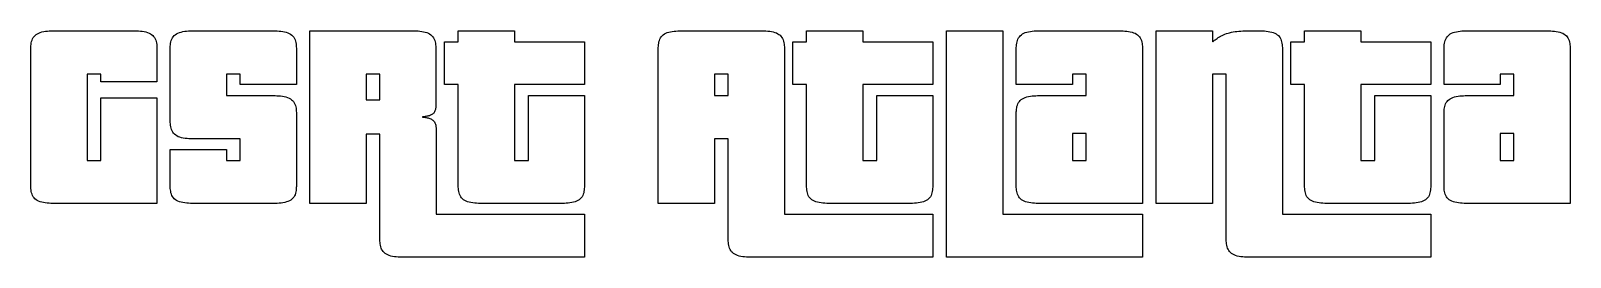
# Model space of a CAD drawing. Extents: x -29.5 to 10.5, y 9.3 to 15.2.
import ezdxf

# ---------------------------------------------------------------- set-up
doc = ezdxf.new("R2010")
doc.units = 0
doc.layers.add('LAYER 1', color=7, linetype='CONTINUOUS')

msp = doc.modelspace()

# ---------------------------------------------------------------- linework, layer by layer
at = {"layer": 'LAYER 1'}
for points in [[(-29.198, 10.714), (-29.24, 10.727), (-29.278, 10.742), (-29.314, 10.76), (-29.345, 10.78), (-29.373, 10.803), (-29.398, 10.829), (-29.419, 10.857), (-29.436, 10.889), (-29.45, 10.922), (-29.461, 10.958), (-29.469, 10.995), (-29.475, 11.032), (-29.478, 11.068), (-29.48, 11.102), (-29.481, 11.134), (-29.482, 11.161), (-29.482, 11.184), (-29.482, 11.202), (-29.482, 11.215), (-29.482, 11.225), (-29.482, 11.231), (-29.482, 11.235), (-29.482, 11.237), (-29.482, 11.238), (-29.482, 11.238), (-29.482, 11.239), (-29.482, 11.246), (-29.482, 11.265), (-29.482, 11.302), (-29.482, 11.363), (-29.482, 11.453), (-29.482, 11.578), (-29.482, 11.744), (-29.482, 11.957), (-29.482, 12.209), (-29.482, 12.49), (-29.482, 12.787), (-29.482, 13.09), (-29.482, 13.386), (-29.482, 13.664), (-29.482, 13.912), (-29.482, 14.118), (-29.482, 14.279), (-29.482, 14.4), (-29.482, 14.486), (-29.482, 14.543), (-29.482, 14.577), (-29.482, 14.594), (-29.482, 14.6), (-29.482, 14.601), (-29.482, 14.601), (-29.482, 14.602), (-29.482, 14.604), (-29.482, 14.609), (-29.482, 14.616), (-29.482, 14.626), (-29.482, 14.64), (-29.482, 14.659), (-29.482, 14.683), (-29.481, 14.712), (-29.48, 14.745), (-29.478, 14.78), (-29.474, 14.817), (-29.468, 14.855), (-29.46, 14.893), (-29.449, 14.929), (-29.434, 14.964), (-29.416, 14.995), (-29.395, 15.024), (-29.37, 15.05), (-29.341, 15.074), (-29.309, 15.094), (-29.274, 15.112), (-29.235, 15.127), (-29.192, 15.14), (-29.146, 15.149), (-29.099, 15.157), (-29.05, 15.162), (-29.002, 15.166), (-28.955, 15.168), (-28.912, 15.169), (-28.872, 15.17), (-28.838, 15.17), (-28.811, 15.17), (-28.79, 15.17), (-28.775, 15.17), (-28.764, 15.17), (-28.758, 15.17), (-28.754, 15.17), (-28.752, 15.17), (-28.752, 15.17), (-28.751, 15.17), (-28.75, 15.17), (-28.743, 15.17), (-28.729, 15.17), (-28.704, 15.17), (-28.665, 15.17), (-28.608, 15.17), (-28.531, 15.17), (-28.43, 15.17), (-28.305, 15.17), (-28.161, 15.17), (-28.004, 15.17), (-27.841, 15.17), (-27.678, 15.17), (-27.522, 15.17), (-27.378, 15.17), (-27.253, 15.17), (-27.153, 15.17), (-27.076, 15.17), (-27.019, 15.17), (-26.98, 15.17), (-26.955, 15.17), (-26.941, 15.17), (-26.935, 15.17), (-26.933, 15.17), (-26.933, 15.17), (-26.932, 15.17), (-26.931, 15.17), (-26.927, 15.17), (-26.92, 15.17), (-26.909, 15.17), (-26.894, 15.17), (-26.873, 15.17), (-26.846, 15.17), (-26.812, 15.17), (-26.772, 15.169), (-26.729, 15.168), (-26.682, 15.166), (-26.634, 15.162), (-26.585, 15.157), (-26.537, 15.149), (-26.492, 15.14), (-26.449, 15.127), (-26.41, 15.112), (-26.375, 15.094), (-26.343, 15.073), (-26.314, 15.05), (-26.289, 15.024), (-26.268, 14.995), (-26.25, 14.963), (-26.236, 14.929), (-26.224, 14.892), (-26.216, 14.855), (-26.21, 14.817), (-26.207, 14.78), (-26.204, 14.744), (-26.203, 14.712), (-26.203, 14.683), (-26.203, 14.659), (-26.203, 14.64), (-26.203, 14.626), (-26.203, 14.615), (-26.203, 14.609), (-26.203, 14.604), (-26.203, 14.602), (-26.203, 14.601), (-26.203, 14.601), (-26.203, 14.601), (-26.203, 14.6), (-26.203, 14.596), (-26.203, 14.588), (-26.203, 14.575), (-26.203, 14.555), (-26.203, 14.528), (-26.203, 14.492), (-26.203, 14.445), (-26.203, 14.389), (-26.203, 14.326), (-26.203, 14.259), (-26.203, 14.191), (-26.203, 14.124), (-26.203, 14.061), (-26.203, 14.004), (-26.203, 13.956), (-26.203, 13.919), (-26.203, 13.891), (-26.203, 13.871), (-26.203, 13.857), (-26.203, 13.849), (-26.203, 13.845), (-26.203, 13.843), (-26.203, 13.843), (-26.203, 13.843), (-26.203, 13.843), (-26.203, 13.843), (-26.203, 13.843), (-26.203, 13.843), (-26.203, 13.843), (-26.203, 13.843), (-26.203, 13.843), (-26.203, 13.843), (-26.205, 13.843), (-26.211, 13.843), (-26.223, 13.843), (-26.245, 13.843), (-26.279, 13.843), (-26.327, 13.843), (-26.392, 13.843), (-26.477, 13.843), (-26.58, 13.843), (-26.698, 13.843), (-26.825, 13.843), (-26.956, 13.843), (-27.086, 13.843), (-27.21, 13.843), (-27.324, 13.843), (-27.421, 13.843), (-27.498, 13.843), (-27.557, 13.843), (-27.6, 13.843), (-27.629, 13.843), (-27.648, 13.843), (-27.658, 13.843), (-27.662, 13.843), (-27.663, 13.843), (-27.663, 13.843), (-27.663, 13.843), (-27.663, 13.843), (-27.663, 13.843), (-27.663, 13.843), (-27.663, 13.843), (-27.663, 13.843), (-27.663, 13.843), (-27.663, 13.843), (-27.663, 13.843), (-27.663, 13.844), (-27.663, 13.845), (-27.663, 13.847), (-27.663, 13.851), (-27.663, 13.857), (-27.663, 13.865), (-27.663, 13.875), (-27.663, 13.888), (-27.663, 13.903), (-27.663, 13.919), (-27.663, 13.936), (-27.663, 13.953), (-27.663, 13.969), (-27.663, 13.985), (-27.663, 13.998), (-27.663, 14.009), (-27.663, 14.017), (-27.663, 14.023), (-27.663, 14.027), (-27.663, 14.03), (-27.663, 14.032), (-27.663, 14.032), (-27.663, 14.032), (-27.663, 14.032), (-27.663, 14.032), (-27.663, 14.033), (-27.663, 14.033), (-27.663, 14.033), (-27.663, 14.033), (-27.663, 14.033), (-27.663, 14.034), (-27.663, 14.034), (-27.663, 14.035), (-27.663, 14.035), (-27.663, 14.036), (-27.663, 14.037), (-27.663, 14.038), (-27.664, 14.039), (-27.664, 14.04), (-27.664, 14.041), (-27.664, 14.042), (-27.665, 14.042), (-27.665, 14.043), (-27.666, 14.044), (-27.666, 14.044), (-27.667, 14.045), (-27.667, 14.045), (-27.668, 14.046), (-27.669, 14.046), (-27.67, 14.046), (-27.671, 14.046), (-27.672, 14.046), (-27.673, 14.046), (-27.674, 14.046), (-27.674, 14.046), (-27.675, 14.046), (-27.676, 14.046), (-27.676, 14.046), (-27.677, 14.046), (-27.677, 14.046), (-27.677, 14.046), (-27.677, 14.046), (-27.677, 14.046), (-27.677, 14.046), (-27.677, 14.046), (-27.677, 14.046), (-27.678, 14.046), (-27.679, 14.046), (-27.683, 14.046), (-27.688, 14.046), (-27.696, 14.046), (-27.708, 14.046), (-27.723, 14.046), (-27.743, 14.046), (-27.767, 14.046), (-27.794, 14.046), (-27.823, 14.046), (-27.852, 14.046), (-27.882, 14.046), (-27.909, 14.046), (-27.935, 14.046), (-27.956, 14.046), (-27.973, 14.046), (-27.985, 14.046), (-27.994, 14.046), (-28.001, 14.046), (-28.004, 14.046), (-28.006, 14.046), (-28.007, 14.046), (-28.007, 14.046), (-28.007, 14.046), (-28.007, 14.046), (-28.007, 14.046), (-28.007, 14.046), (-28.008, 14.046), (-28.008, 14.046), (-28.008, 14.046), (-28.009, 14.046), (-28.009, 14.046), (-28.01, 14.046), (-28.011, 14.046), (-28.011, 14.046), (-28.012, 14.046), (-28.013, 14.046), (-28.014, 14.046), (-28.015, 14.046), (-28.016, 14.046), (-28.017, 14.045), (-28.018, 14.045), (-28.018, 14.044), (-28.019, 14.044), (-28.019, 14.043), (-28.02, 14.043), (-28.02, 14.042), (-28.02, 14.041), (-28.021, 14.04), (-28.021, 14.039), (-28.021, 14.038), (-28.021, 14.037), (-28.021, 14.037), (-28.021, 14.036), (-28.021, 14.035), (-28.021, 14.034), (-28.021, 14.034), (-28.021, 14.033), (-28.021, 14.033), (-28.021, 14.033), (-28.021, 14.033), (-28.021, 14.033), (-28.021, 14.032), (-28.021, 14.032), (-28.021, 14.032), (-28.021, 14.031), (-28.021, 14.025), (-28.021, 14.01), (-28.021, 13.983), (-28.021, 13.939), (-28.021, 13.875), (-28.021, 13.786), (-28.021, 13.67), (-28.021, 13.524), (-28.021, 13.352), (-28.021, 13.164), (-28.021, 12.966), (-28.021, 12.767), (-28.021, 12.573), (-28.021, 12.394), (-28.021, 12.236), (-28.021, 12.106), (-28.021, 12.006), (-28.021, 11.932), (-28.021, 11.88), (-28.021, 11.846), (-28.021, 11.826), (-28.021, 11.817), (-28.021, 11.814), (-28.021, 11.814), (-28.021, 11.814), (-28.021, 11.814), (-28.021, 11.814), (-28.021, 11.814), (-28.021, 11.813), (-28.021, 11.813), (-28.021, 11.813), (-28.021, 11.812), (-28.021, 11.812), (-28.021, 11.811), (-28.021, 11.81), (-28.021, 11.809), (-28.021, 11.808), (-28.021, 11.807), (-28.021, 11.806), (-28.021, 11.805), (-28.02, 11.805), (-28.02, 11.804), (-28.02, 11.803), (-28.019, 11.803), (-28.018, 11.802), (-28.018, 11.802), (-28.017, 11.801), (-28.016, 11.801), (-28.016, 11.8), (-28.015, 11.8), (-28.014, 11.8), (-28.013, 11.8), (-28.012, 11.8), (-28.011, 11.8), (-28.01, 11.8), (-28.009, 11.8), (-28.009, 11.8), (-28.008, 11.8), (-28.008, 11.8), (-28.008, 11.8), (-28.008, 11.8), (-28.007, 11.8), (-28.007, 11.8), (-28.007, 11.8), (-28.007, 11.8), (-28.007, 11.8), (-28.007, 11.8), (-28.005, 11.8), (-28.002, 11.8), (-27.997, 11.8), (-27.989, 11.8), (-27.977, 11.8), (-27.962, 11.8), (-27.942, 11.8), (-27.917, 11.8), (-27.889, 11.8), (-27.859, 11.8), (-27.828, 11.8), (-27.797, 11.8), (-27.768, 11.8), (-27.742, 11.8), (-27.719, 11.8), (-27.701, 11.8), (-27.688, 11.8), (-27.678, 11.8), (-27.671, 11.8), (-27.667, 11.8), (-27.664, 11.8), (-27.663, 11.8), (-27.663, 11.8), (-27.663, 11.8), (-27.663, 11.8), (-27.663, 11.8), (-27.663, 11.8), (-27.663, 11.8), (-27.663, 11.8), (-27.663, 11.8), (-27.663, 11.8), (-27.663, 11.8), (-27.663, 11.801), (-27.663, 11.807), (-27.663, 11.819), (-27.663, 11.841), (-27.663, 11.875), (-27.663, 11.925), (-27.663, 11.993), (-27.663, 12.082), (-27.663, 12.193), (-27.663, 12.322), (-27.663, 12.461), (-27.663, 12.607), (-27.663, 12.753), (-27.663, 12.894), (-27.663, 13.023), (-27.663, 13.136), (-27.663, 13.228), (-27.663, 13.298), (-27.663, 13.349), (-27.663, 13.385), (-27.663, 13.408), (-27.663, 13.421), (-27.663, 13.427), (-27.663, 13.429), (-27.663, 13.429), (-27.663, 13.429), (-27.663, 13.429), (-27.663, 13.429), (-27.663, 13.429), (-27.663, 13.429), (-27.663, 13.429), (-27.663, 13.429), (-27.663, 13.429), (-27.663, 13.429), (-27.659, 13.429), (-27.65, 13.429), (-27.633, 13.429), (-27.605, 13.429), (-27.565, 13.429), (-27.509, 13.429), (-27.434, 13.429), (-27.34, 13.429), (-27.229, 13.429), (-27.106, 13.429), (-26.976, 13.429), (-26.845, 13.429), (-26.717, 13.429), (-26.597, 13.429), (-26.491, 13.429), (-26.404, 13.429), (-26.336, 13.429), (-26.286, 13.429), (-26.25, 13.429), (-26.226, 13.429), (-26.212, 13.429), (-26.205, 13.429), (-26.203, 13.429), (-26.203, 13.429), (-26.203, 13.429), (-26.203, 13.429), (-26.203, 13.429), (-26.203, 13.429), (-26.203, 13.429), (-26.203, 13.429), (-26.203, 13.429), (-26.203, 13.429), (-26.203, 13.428), (-26.203, 13.423), (-26.203, 13.41), (-26.203, 13.382), (-26.203, 13.337), (-26.203, 13.268), (-26.203, 13.17), (-26.203, 13.041), (-26.203, 12.874), (-26.203, 12.672), (-26.203, 12.447), (-26.203, 12.205), (-26.203, 11.958), (-26.203, 11.715), (-26.203, 11.485), (-26.203, 11.278), (-26.203, 11.103), (-26.203, 10.966), (-26.203, 10.862), (-26.203, 10.788), (-26.203, 10.738), (-26.203, 10.707), (-26.203, 10.691), (-26.203, 10.684), (-26.203, 10.683), (-26.203, 10.683), (-26.203, 10.683), (-26.203, 10.683), (-26.203, 10.683), (-26.203, 10.683), (-26.203, 10.683), (-26.203, 10.683), (-26.203, 10.683), (-26.203, 10.683), (-26.206, 10.683), (-26.216, 10.683), (-26.237, 10.683), (-26.274, 10.683), (-26.332, 10.683), (-26.415, 10.683), (-26.526, 10.683), (-26.672, 10.683), (-26.85, 10.683), (-27.055, 10.683), (-27.276, 10.683), (-27.504, 10.683), (-27.732, 10.683), (-27.95, 10.683), (-28.149, 10.683), (-28.32, 10.683), (-28.457, 10.683), (-28.562, 10.683), (-28.638, 10.683), (-28.69, 10.683), (-28.723, 10.683), (-28.742, 10.683), (-28.75, 10.683), (-28.751, 10.683), (-28.752, 10.683), (-28.752, 10.683), (-28.754, 10.683), (-28.758, 10.683), (-28.766, 10.683), (-28.777, 10.683), (-28.793, 10.683), (-28.814, 10.683), (-28.842, 10.683), (-28.877, 10.684), (-28.917, 10.684), (-28.961, 10.685), (-29.008, 10.688), (-29.056, 10.691), (-29.105, 10.697), (-29.152, 10.704)], [(-25.575, 10.714), (-25.618, 10.727), (-25.657, 10.742), (-25.692, 10.76), (-25.724, 10.781), (-25.752, 10.805), (-25.777, 10.831), (-25.798, 10.86), (-25.815, 10.892), (-25.829, 10.927), (-25.839, 10.963), (-25.847, 11.001), (-25.852, 11.038), (-25.856, 11.074), (-25.858, 11.109), (-25.859, 11.14), (-25.859, 11.167), (-25.859, 11.189), (-25.859, 11.206), (-25.859, 11.218), (-25.859, 11.227), (-25.859, 11.233), (-25.859, 11.236), (-25.859, 11.238), (-25.859, 11.238), (-25.859, 11.238), (-25.859, 11.239), (-25.859, 11.242), (-25.859, 11.248), (-25.859, 11.26), (-25.859, 11.278), (-25.859, 11.304), (-25.859, 11.34), (-25.859, 11.388), (-25.859, 11.447), (-25.859, 11.515), (-25.859, 11.589), (-25.859, 11.665), (-25.859, 11.742), (-25.859, 11.815), (-25.859, 11.881), (-25.859, 11.939), (-25.859, 11.984), (-25.859, 12.019), (-25.859, 12.044), (-25.859, 12.061), (-25.859, 12.072), (-25.859, 12.078), (-25.859, 12.08), (-25.859, 12.081), (-25.859, 12.081), (-25.859, 12.081), (-25.859, 12.081), (-25.859, 12.081), (-25.859, 12.081), (-25.859, 12.081), (-25.859, 12.081), (-25.859, 12.081), (-25.859, 12.081), (-25.857, 12.081), (-25.851, 12.081), (-25.839, 12.081), (-25.817, 12.081), (-25.783, 12.081), (-25.734, 12.081), (-25.668, 12.081), (-25.582, 12.081), (-25.477, 12.081), (-25.357, 12.081), (-25.228, 12.081), (-25.095, 12.081), (-24.963, 12.081), (-24.838, 12.081), (-24.725, 12.081), (-24.629, 12.081), (-24.553, 12.081), (-24.496, 12.081), (-24.455, 12.081), (-24.428, 12.081), (-24.411, 12.081), (-24.402, 12.081), (-24.399, 12.081), (-24.398, 12.081), (-24.398, 12.081), (-24.398, 12.081), (-24.398, 12.081), (-24.398, 12.081), (-24.398, 12.081), (-24.398, 12.081), (-24.398, 12.081), (-24.398, 12.081), (-24.398, 12.081), (-24.398, 12.08), (-24.398, 12.079), (-24.398, 12.076), (-24.398, 12.072), (-24.398, 12.065), (-24.398, 12.056), (-24.398, 12.043), (-24.398, 12.027), (-24.398, 12.007), (-24.398, 11.985), (-24.398, 11.961), (-24.398, 11.937), (-24.398, 11.913), (-24.398, 11.89), (-24.398, 11.87), (-24.398, 11.853), (-24.398, 11.84), (-24.398, 11.83), (-24.398, 11.823), (-24.398, 11.818), (-24.398, 11.816), (-24.398, 11.814), (-24.398, 11.814), (-24.398, 11.814), (-24.398, 11.814), (-24.398, 11.814), (-24.398, 11.814), (-24.398, 11.814), (-24.398, 11.813), (-24.398, 11.813), (-24.398, 11.813), (-24.398, 11.812), (-24.398, 11.812), (-24.398, 11.811), (-24.398, 11.81), (-24.398, 11.809), (-24.398, 11.808), (-24.398, 11.807), (-24.398, 11.806), (-24.398, 11.805), (-24.397, 11.805), (-24.397, 11.804), (-24.397, 11.803), (-24.396, 11.803), (-24.395, 11.802), (-24.395, 11.801), (-24.394, 11.801), (-24.393, 11.801), (-24.392, 11.8), (-24.392, 11.8), (-24.391, 11.8), (-24.39, 11.8), (-24.389, 11.8), (-24.388, 11.8), (-24.387, 11.8), (-24.386, 11.8), (-24.386, 11.8), (-24.385, 11.8), (-24.385, 11.8), (-24.385, 11.8), (-24.385, 11.8), (-24.384, 11.8), (-24.384, 11.8), (-24.384, 11.8), (-24.384, 11.8), (-24.384, 11.8), (-24.383, 11.8), (-24.381, 11.8), (-24.378, 11.8), (-24.371, 11.8), (-24.362, 11.8), (-24.349, 11.8), (-24.332, 11.8), (-24.31, 11.8), (-24.284, 11.8), (-24.256, 11.8), (-24.226, 11.8), (-24.196, 11.8), (-24.167, 11.8), (-24.14, 11.8), (-24.116, 11.8), (-24.097, 11.8), (-24.082, 11.8), (-24.071, 11.8), (-24.064, 11.8), (-24.059, 11.8), (-24.056, 11.8), (-24.055, 11.8), (-24.054, 11.8), (-24.054, 11.8), (-24.054, 11.8), (-24.054, 11.8), (-24.054, 11.8), (-24.054, 11.8), (-24.054, 11.8), (-24.054, 11.8), (-24.053, 11.8), (-24.053, 11.8), (-24.052, 11.8), (-24.051, 11.8), (-24.05, 11.8), (-24.049, 11.8), (-24.048, 11.8), (-24.048, 11.8), (-24.047, 11.8), (-24.046, 11.801), (-24.045, 11.801), (-24.044, 11.801), (-24.043, 11.802), (-24.043, 11.802), (-24.042, 11.803), (-24.042, 11.804), (-24.041, 11.804), (-24.041, 11.805), (-24.041, 11.806), (-24.041, 11.807), (-24.041, 11.808), (-24.04, 11.809), (-24.04, 11.81), (-24.04, 11.811), (-24.04, 11.811), (-24.04, 11.812), (-24.04, 11.813), (-24.04, 11.813), (-24.04, 11.813), (-24.04, 11.814), (-24.04, 11.814), (-24.04, 11.814), (-24.04, 11.814), (-24.04, 11.814), (-24.04, 11.814), (-24.04, 11.814), (-24.04, 11.816), (-24.04, 11.82), (-24.04, 11.828), (-24.04, 11.84), (-24.04, 11.857), (-24.04, 11.881), (-24.04, 11.911), (-24.04, 11.949), (-24.04, 11.992), (-24.04, 12.039), (-24.04, 12.088), (-24.04, 12.136), (-24.04, 12.182), (-24.04, 12.224), (-24.04, 12.26), (-24.04, 12.288), (-24.04, 12.31), (-24.04, 12.325), (-24.04, 12.336), (-24.04, 12.342), (-24.04, 12.346), (-24.04, 12.347), (-24.04, 12.347), (-24.04, 12.347), (-24.04, 12.347), (-24.04, 12.347), (-24.04, 12.348), (-24.04, 12.348), (-24.04, 12.348), (-24.04, 12.348), (-24.04, 12.349), (-24.04, 12.349), (-24.04, 12.35), (-24.04, 12.351), (-24.04, 12.352), (-24.04, 12.353), (-24.041, 12.354), (-24.041, 12.355), (-24.041, 12.356), (-24.041, 12.356), (-24.042, 12.357), (-24.042, 12.358), (-24.042, 12.359), (-24.043, 12.359), (-24.044, 12.36), (-24.044, 12.36), (-24.045, 12.36), (-24.046, 12.361), (-24.047, 12.361), (-24.048, 12.361), (-24.049, 12.361), (-24.05, 12.361), (-24.051, 12.361), (-24.051, 12.361), (-24.052, 12.361), (-24.053, 12.361), (-24.053, 12.361), (-24.054, 12.361), (-24.054, 12.361), (-24.054, 12.361), (-24.054, 12.361), (-24.054, 12.361), (-24.054, 12.361), (-24.054, 12.361), (-24.055, 12.361), (-24.056, 12.361), (-24.062, 12.361), (-24.072, 12.361), (-24.091, 12.361), (-24.118, 12.361), (-24.157, 12.361), (-24.209, 12.361), (-24.276, 12.361), (-24.357, 12.361), (-24.447, 12.361), (-24.543, 12.361), (-24.641, 12.361), (-24.737, 12.361), (-24.827, 12.361), (-24.908, 12.361), (-24.975, 12.361), (-25.027, 12.361), (-25.065, 12.361), (-25.093, 12.361), (-25.111, 12.361), (-25.121, 12.361), (-25.127, 12.361), (-25.128, 12.361), (-25.129, 12.361), (-25.129, 12.361), (-25.13, 12.361), (-25.133, 12.361), (-25.139, 12.361), (-25.149, 12.361), (-25.164, 12.361), (-25.183, 12.361), (-25.209, 12.361), (-25.242, 12.361), (-25.281, 12.362), (-25.325, 12.363), (-25.372, 12.365), (-25.42, 12.369), (-25.47, 12.374), (-25.519, 12.381), (-25.565, 12.391), (-25.609, 12.403), (-25.649, 12.418), (-25.685, 12.436), (-25.717, 12.457), (-25.746, 12.481), (-25.772, 12.507), (-25.794, 12.536), (-25.812, 12.568), (-25.826, 12.603), (-25.837, 12.64), (-25.846, 12.678), (-25.852, 12.717), (-25.855, 12.754), (-25.857, 12.79), (-25.858, 12.823), (-25.859, 12.852), (-25.859, 12.875), (-25.859, 12.894), (-25.859, 12.908), (-25.859, 12.917), (-25.859, 12.924), (-25.859, 12.928), (-25.859, 12.929), (-25.859, 12.93), (-25.859, 12.93), (-25.859, 12.931), (-25.859, 12.935), (-25.859, 12.946), (-25.859, 12.967), (-25.859, 13), (-25.859, 13.049), (-25.859, 13.116), (-25.859, 13.205), (-25.859, 13.318), (-25.859, 13.449), (-25.859, 13.593), (-25.859, 13.745), (-25.859, 13.897), (-25.859, 14.044), (-25.859, 14.179), (-25.859, 14.297), (-25.859, 14.393), (-25.859, 14.466), (-25.859, 14.52), (-25.859, 14.557), (-25.859, 14.581), (-25.859, 14.594), (-25.859, 14.6), (-25.859, 14.601), (-25.859, 14.601), (-25.859, 14.602), (-25.859, 14.603), (-25.859, 14.606), (-25.859, 14.612), (-25.859, 14.621), (-25.859, 14.633), (-25.859, 14.65), (-25.859, 14.673), (-25.859, 14.7), (-25.858, 14.732), (-25.856, 14.767), (-25.853, 14.804), (-25.848, 14.842), (-25.84, 14.881), (-25.83, 14.918), (-25.816, 14.954), (-25.799, 14.986), (-25.778, 15.017), (-25.754, 15.044), (-25.726, 15.068), (-25.694, 15.09), (-25.659, 15.108), (-25.62, 15.124), (-25.578, 15.138), (-25.532, 15.148), (-25.483, 15.156), (-25.434, 15.162), (-25.385, 15.165), (-25.338, 15.168), (-25.293, 15.169), (-25.253, 15.17), (-25.218, 15.17), (-25.19, 15.17), (-25.168, 15.17), (-25.153, 15.17), (-25.142, 15.17), (-25.135, 15.17), (-25.131, 15.17), (-25.129, 15.17), (-25.129, 15.17), (-25.129, 15.17), (-25.127, 15.17), (-25.12, 15.17), (-25.105, 15.17), (-25.078, 15.17), (-25.036, 15.17), (-24.976, 15.17), (-24.895, 15.17), (-24.789, 15.17), (-24.658, 15.17), (-24.509, 15.17), (-24.349, 15.17), (-24.183, 15.17), (-24.019, 15.17), (-23.863, 15.17), (-23.721, 15.17), (-23.601, 15.17), (-23.506, 15.17), (-23.434, 15.17), (-23.382, 15.17), (-23.348, 15.17), (-23.326, 15.17), (-23.315, 15.17), (-23.311, 15.17), (-23.31, 15.17), (-23.31, 15.17), (-23.309, 15.17), (-23.306, 15.17), (-23.301, 15.17), (-23.293, 15.17), (-23.28, 15.17), (-23.262, 15.17), (-23.237, 15.17), (-23.206, 15.17), (-23.169, 15.17), (-23.127, 15.169), (-23.081, 15.167), (-23.032, 15.164), (-22.983, 15.159), (-22.934, 15.153), (-22.887, 15.144), (-22.842, 15.132), (-22.801, 15.118), (-22.764, 15.101), (-22.73, 15.081), (-22.7, 15.058), (-22.674, 15.032), (-22.651, 15.004), (-22.632, 14.972), (-22.616, 14.938), (-22.604, 14.902), (-22.595, 14.864), (-22.589, 14.825), (-22.584, 14.788), (-22.582, 14.751), (-22.58, 14.718), (-22.58, 14.688), (-22.58, 14.662), (-22.58, 14.642), (-22.58, 14.627), (-22.58, 14.617), (-22.58, 14.609), (-22.58, 14.605), (-22.58, 14.602), (-22.58, 14.601), (-22.58, 14.601), (-22.58, 14.601), (-22.58, 14.6), (-22.58, 14.595), (-22.58, 14.587), (-22.58, 14.572), (-22.58, 14.55), (-22.58, 14.52), (-22.58, 14.479), (-22.58, 14.426), (-22.58, 14.363), (-22.58, 14.293), (-22.58, 14.219), (-22.58, 14.143), (-22.58, 14.07), (-22.58, 14), (-22.58, 13.939), (-22.58, 13.888), (-22.58, 13.849), (-22.58, 13.82), (-22.58, 13.799), (-22.58, 13.786), (-22.58, 13.778), (-22.58, 13.774), (-22.58, 13.773), (-22.58, 13.773), (-22.58, 13.773), (-22.58, 13.773), (-22.58, 13.773), (-22.58, 13.773), (-22.58, 13.773), (-22.58, 13.773), (-22.58, 13.773), (-22.58, 13.773), (-22.58, 13.773), (-22.584, 13.773), (-22.593, 13.773), (-22.609, 13.773), (-22.637, 13.773), (-22.678, 13.773), (-22.735, 13.773), (-22.811, 13.773), (-22.907, 13.773), (-23.02, 13.773), (-23.146, 13.773), (-23.277, 13.773), (-23.41, 13.773), (-23.54, 13.773), (-23.659, 13.773), (-23.765, 13.773), (-23.85, 13.773), (-23.916, 13.773), (-23.965, 13.773), (-23.999, 13.773), (-24.021, 13.773), (-24.033, 13.773), (-24.039, 13.773), (-24.04, 13.773), (-24.04, 13.773), (-24.04, 13.773), (-24.04, 13.773), (-24.04, 13.773), (-24.04, 13.773), (-24.04, 13.773), (-24.04, 13.773), (-24.04, 13.773), (-24.04, 13.773), (-24.04, 13.773), (-24.04, 13.774), (-24.04, 13.775), (-24.04, 13.779), (-24.04, 13.784), (-24.04, 13.792), (-24.04, 13.802), (-24.04, 13.817), (-24.04, 13.834), (-24.04, 13.855), (-24.04, 13.877), (-24.04, 13.901), (-24.04, 13.925), (-24.04, 13.947), (-24.04, 13.968), (-24.04, 13.986), (-24.04, 14.001), (-24.04, 14.012), (-24.04, 14.02), (-24.04, 14.026), (-24.04, 14.029), (-24.04, 14.031), (-24.04, 14.032), (-24.04, 14.032), (-24.04, 14.032), (-24.04, 14.032), (-24.04, 14.033), (-24.04, 14.033), (-24.04, 14.033), (-24.04, 14.033), (-24.04, 14.033), (-24.04, 14.034), (-24.04, 14.034), (-24.04, 14.035), (-24.04, 14.036), (-24.04, 14.037), (-24.04, 14.038), (-24.041, 14.038), (-24.041, 14.039), (-24.041, 14.04), (-24.041, 14.041), (-24.041, 14.042), (-24.042, 14.043), (-24.042, 14.043), (-24.043, 14.044), (-24.044, 14.045), (-24.044, 14.045), (-24.045, 14.045), (-24.046, 14.046), (-24.047, 14.046), (-24.048, 14.046), (-24.049, 14.046), (-24.05, 14.046), (-24.05, 14.046), (-24.051, 14.046), (-24.052, 14.046), (-24.053, 14.046), (-24.053, 14.046), (-24.054, 14.046), (-24.054, 14.046), (-24.054, 14.046), (-24.054, 14.046), (-24.054, 14.046), (-24.054, 14.046), (-24.054, 14.046), (-24.054, 14.046), (-24.055, 14.046), (-24.056, 14.046), (-24.059, 14.046), (-24.064, 14.046), (-24.072, 14.046), (-24.083, 14.046), (-24.098, 14.046), (-24.118, 14.046), (-24.142, 14.046), (-24.169, 14.046), (-24.198, 14.046), (-24.228, 14.046), (-24.258, 14.046), (-24.286, 14.046), (-24.312, 14.046), (-24.333, 14.046), (-24.35, 14.046), (-24.363, 14.046), (-24.372, 14.046), (-24.378, 14.046), (-24.382, 14.046), (-24.384, 14.046), (-24.384, 14.046), (-24.384, 14.046), (-24.384, 14.046), (-24.384, 14.046), (-24.384, 14.046), (-24.385, 14.046), (-24.385, 14.046), (-24.385, 14.046), (-24.385, 14.046), (-24.386, 14.046), (-24.386, 14.046), (-24.387, 14.046), (-24.388, 14.046), (-24.389, 14.046), (-24.39, 14.046), (-24.391, 14.046), (-24.392, 14.046), (-24.393, 14.046), (-24.393, 14.046), (-24.394, 14.045), (-24.395, 14.045), (-24.396, 14.044), (-24.396, 14.044), (-24.397, 14.043), (-24.397, 14.042), (-24.397, 14.042), (-24.398, 14.041), (-24.398, 14.04), (-24.398, 14.039), (-24.398, 14.038), (-24.398, 14.037), (-24.398, 14.036), (-24.398, 14.035), (-24.398, 14.035), (-24.398, 14.034), (-24.398, 14.033), (-24.398, 14.033), (-24.398, 14.033), (-24.398, 14.033), (-24.398, 14.033), (-24.398, 14.032), (-24.398, 14.032), (-24.398, 14.032), (-24.398, 14.032), (-24.398, 14.031), (-24.398, 14.028), (-24.398, 14.023), (-24.398, 14.013), (-24.398, 13.998), (-24.398, 13.978), (-24.398, 13.951), (-24.398, 13.917), (-24.398, 13.876), (-24.398, 13.831), (-24.398, 13.783), (-24.398, 13.734), (-24.398, 13.687), (-24.398, 13.643), (-24.398, 13.603), (-24.398, 13.571), (-24.398, 13.546), (-24.398, 13.528), (-24.398, 13.515), (-24.398, 13.507), (-24.398, 13.502), (-24.398, 13.5), (-24.398, 13.499), (-24.398, 13.499), (-24.398, 13.499), (-24.398, 13.499), (-24.398, 13.499), (-24.398, 13.499), (-24.398, 13.498), (-24.398, 13.498), (-24.398, 13.498), (-24.398, 13.497), (-24.398, 13.497), (-24.398, 13.496), (-24.398, 13.495), (-24.398, 13.494), (-24.398, 13.493), (-24.398, 13.492), (-24.398, 13.491), (-24.398, 13.49), (-24.397, 13.49), (-24.397, 13.489), (-24.396, 13.488), (-24.396, 13.487), (-24.395, 13.487), (-24.395, 13.486), (-24.394, 13.486), (-24.393, 13.486), (-24.392, 13.485), (-24.391, 13.485), (-24.39, 13.485), (-24.389, 13.485), (-24.389, 13.485), (-24.388, 13.485), (-24.387, 13.485), (-24.386, 13.485), (-24.386, 13.485), (-24.385, 13.485), (-24.385, 13.485), (-24.385, 13.485), (-24.385, 13.485), (-24.384, 13.485), (-24.384, 13.485), (-24.384, 13.485), (-24.384, 13.485), (-24.384, 13.485), (-24.38, 13.485), (-24.373, 13.485), (-24.358, 13.485), (-24.336, 13.485), (-24.303, 13.485), (-24.258, 13.485), (-24.198, 13.485), (-24.124, 13.485), (-24.038, 13.485), (-23.944, 13.485), (-23.847, 13.485), (-23.749, 13.485), (-23.656, 13.485), (-23.57, 13.485), (-23.496, 13.485), (-23.436, 13.485), (-23.391, 13.485), (-23.358, 13.485), (-23.336, 13.485), (-23.322, 13.485), (-23.314, 13.485), (-23.311, 13.485), (-23.31, 13.485), (-23.31, 13.485), (-23.309, 13.485), (-23.307, 13.485), (-23.303, 13.485), (-23.295, 13.485), (-23.283, 13.485), (-23.266, 13.485), (-23.243, 13.485), (-23.214, 13.485), (-23.177, 13.485), (-23.136, 13.484), (-23.091, 13.482), (-23.043, 13.48), (-22.994, 13.476), (-22.944, 13.47), (-22.896, 13.461), (-22.851, 13.451), (-22.81, 13.437), (-22.772, 13.421), (-22.737, 13.402), (-22.706, 13.38), (-22.679, 13.356), (-22.656, 13.329), (-22.636, 13.299), (-22.619, 13.266), (-22.606, 13.231), (-22.597, 13.194), (-22.59, 13.157), (-22.585, 13.12), (-22.582, 13.084), (-22.581, 13.05), (-22.58, 13.02), (-22.58, 12.995), (-22.58, 12.974), (-22.58, 12.958), (-22.58, 12.947), (-22.58, 12.939), (-22.58, 12.934), (-22.58, 12.932), (-22.58, 12.93), (-22.58, 12.93), (-22.58, 12.93), (-22.58, 12.928), (-22.58, 12.92), (-22.58, 12.905), (-22.58, 12.878), (-22.58, 12.837), (-22.58, 12.779), (-22.58, 12.7), (-22.58, 12.598), (-22.58, 12.473), (-22.58, 12.333), (-22.58, 12.183), (-22.58, 12.028), (-22.58, 11.876), (-22.58, 11.732), (-22.58, 11.603), (-22.58, 11.494), (-22.58, 11.409), (-22.58, 11.345), (-22.58, 11.3), (-22.58, 11.269), (-22.58, 11.251), (-22.58, 11.242), (-22.58, 11.239), (-22.58, 11.238), (-22.58, 11.238), (-22.58, 11.237), (-22.58, 11.235), (-22.58, 11.231), (-22.58, 11.224), (-22.58, 11.213), (-22.58, 11.199), (-22.58, 11.18), (-22.58, 11.155), (-22.58, 11.126), (-22.582, 11.094), (-22.584, 11.059), (-22.588, 11.022), (-22.595, 10.984), (-22.603, 10.947), (-22.615, 10.911), (-22.631, 10.878), (-22.65, 10.847), (-22.672, 10.819), (-22.698, 10.794), (-22.728, 10.772), (-22.762, 10.752), (-22.799, 10.735), (-22.839, 10.721), (-22.884, 10.71), (-22.931, 10.701), (-22.98, 10.694), (-23.029, 10.689), (-23.078, 10.686), (-23.124, 10.685), (-23.166, 10.684), (-23.204, 10.683), (-23.236, 10.683), (-23.26, 10.683), (-23.279, 10.683), (-23.292, 10.683), (-23.301, 10.683), (-23.306, 10.683), (-23.309, 10.683), (-23.31, 10.683), (-23.31, 10.683), (-23.311, 10.683), (-23.315, 10.683), (-23.325, 10.683), (-23.346, 10.683), (-23.38, 10.683), (-23.43, 10.683), (-23.5, 10.683), (-23.594, 10.683), (-23.713, 10.683), (-23.853, 10.683), (-24.009, 10.683), (-24.173, 10.683), (-24.338, 10.683), (-24.499, 10.683), (-24.649, 10.683), (-24.781, 10.683), (-24.889, 10.683), (-24.972, 10.683), (-25.033, 10.683), (-25.076, 10.683), (-25.103, 10.683), (-25.119, 10.683), (-25.126, 10.683), (-25.128, 10.683), (-25.129, 10.683), (-25.129, 10.683), (-25.131, 10.683), (-25.134, 10.683), (-25.141, 10.683), (-25.152, 10.683), (-25.167, 10.683), (-25.188, 10.683), (-25.216, 10.683), (-25.25, 10.683), (-25.29, 10.684), (-25.335, 10.685), (-25.382, 10.688), (-25.431, 10.691), (-25.48, 10.697), (-25.529, 10.704)], [(-20.126, 9.317), (-20.168, 9.329), (-20.207, 9.345), (-20.242, 9.362), (-20.274, 9.383), (-20.302, 9.406), (-20.326, 9.431), (-20.347, 9.46), (-20.365, 9.491), (-20.379, 9.524), (-20.39, 9.56), (-20.398, 9.597), (-20.403, 9.634), (-20.407, 9.67), (-20.409, 9.704), (-20.41, 9.735), (-20.41, 9.763), (-20.41, 9.786), (-20.41, 9.804), (-20.41, 9.818), (-20.41, 9.827), (-20.41, 9.834), (-20.41, 9.838), (-20.41, 9.84), (-20.41, 9.841), (-20.41, 9.841), (-20.41, 9.842), (-20.41, 9.847), (-20.41, 9.861), (-20.41, 9.889), (-20.41, 9.934), (-20.41, 10.003), (-20.41, 10.098), (-20.41, 10.225), (-20.41, 10.388), (-20.41, 10.582), (-20.41, 10.8), (-20.41, 11.031), (-20.41, 11.267), (-20.41, 11.498), (-20.41, 11.716), (-20.41, 11.912), (-20.41, 12.076), (-20.41, 12.205), (-20.41, 12.301), (-20.41, 12.371), (-20.41, 12.417), (-20.41, 12.446), (-20.41, 12.46), (-20.41, 12.466), (-20.41, 12.467), (-20.41, 12.467), (-20.41, 12.467), (-20.41, 12.467), (-20.41, 12.467), (-20.41, 12.467), (-20.41, 12.467), (-20.41, 12.468), (-20.41, 12.468), (-20.41, 12.469), (-20.41, 12.469), (-20.41, 12.47), (-20.41, 12.471), (-20.411, 12.472), (-20.411, 12.473), (-20.411, 12.474), (-20.411, 12.475), (-20.411, 12.476), (-20.412, 12.476), (-20.412, 12.477), (-20.412, 12.478), (-20.413, 12.478), (-20.414, 12.479), (-20.414, 12.479), (-20.415, 12.48), (-20.416, 12.48), (-20.417, 12.48), (-20.418, 12.48), (-20.419, 12.481), (-20.419, 12.481), (-20.42, 12.481), (-20.421, 12.481), (-20.422, 12.481), (-20.423, 12.481), (-20.423, 12.481), (-20.424, 12.481), (-20.424, 12.481), (-20.424, 12.481), (-20.424, 12.481), (-20.424, 12.481), (-20.424, 12.481), (-20.424, 12.481), (-20.424, 12.481), (-20.425, 12.481), (-20.426, 12.481), (-20.428, 12.481), (-20.432, 12.481), (-20.439, 12.481), (-20.449, 12.481), (-20.463, 12.481), (-20.481, 12.481), (-20.503, 12.481), (-20.53, 12.481), (-20.559, 12.481), (-20.589, 12.481), (-20.62, 12.481), (-20.65, 12.481), (-20.678, 12.481), (-20.703, 12.481), (-20.723, 12.481), (-20.738, 12.481), (-20.75, 12.481), (-20.758, 12.481), (-20.763, 12.481), (-20.766, 12.481), (-20.768, 12.481), (-20.768, 12.481), (-20.769, 12.481), (-20.769, 12.481), (-20.769, 12.481), (-20.769, 12.481), (-20.769, 12.481), (-20.769, 12.481), (-20.769, 12.481), (-20.769, 12.481), (-20.769, 12.481), (-20.769, 12.48), (-20.769, 12.477), (-20.769, 12.468), (-20.769, 12.45), (-20.769, 12.419), (-20.769, 12.373), (-20.769, 12.309), (-20.769, 12.223), (-20.769, 12.114), (-20.769, 11.982), (-20.769, 11.834), (-20.769, 11.676), (-20.769, 11.514), (-20.769, 11.356), (-20.769, 11.206), (-20.769, 11.071), (-20.769, 10.957), (-20.769, 10.867), (-20.769, 10.8), (-20.769, 10.751), (-20.769, 10.719), (-20.769, 10.699), (-20.769, 10.688), (-20.769, 10.684), (-20.769, 10.683), (-20.769, 10.683), (-20.769, 10.683), (-20.769, 10.683), (-20.769, 10.683), (-20.769, 10.683), (-20.769, 10.683), (-20.769, 10.683), (-20.769, 10.683), (-20.769, 10.683), (-20.77, 10.683), (-20.776, 10.683), (-20.788, 10.683), (-20.809, 10.683), (-20.841, 10.683), (-20.888, 10.683), (-20.951, 10.683), (-21.033, 10.683), (-21.135, 10.683), (-21.251, 10.683), (-21.377, 10.683), (-21.507, 10.683), (-21.638, 10.683), (-21.763, 10.683), (-21.877, 10.683), (-21.976, 10.683), (-22.056, 10.683), (-22.117, 10.683), (-22.161, 10.683), (-22.192, 10.683), (-22.212, 10.683), (-22.223, 10.683), (-22.228, 10.683), (-22.229, 10.683), (-22.229, 10.683), (-22.229, 10.683), (-22.229, 10.683), (-22.229, 10.683), (-22.229, 10.683), (-22.229, 10.683), (-22.229, 10.683), (-22.229, 10.683), (-22.229, 10.683), (-22.229, 10.686), (-22.229, 10.698), (-22.229, 10.726), (-22.229, 10.78), (-22.229, 10.867), (-22.229, 10.994), (-22.229, 11.169), (-22.229, 11.4), (-22.229, 11.692), (-22.229, 12.035), (-22.229, 12.413), (-22.229, 12.811), (-22.229, 13.214), (-22.229, 13.605), (-22.229, 13.97), (-22.229, 14.293), (-22.229, 14.559), (-22.229, 14.765), (-22.229, 14.919), (-22.229, 15.028), (-22.229, 15.099), (-22.229, 15.142), (-22.229, 15.162), (-22.229, 15.169), (-22.229, 15.17), (-22.229, 15.17), (-22.229, 15.17), (-22.229, 15.17), (-22.229, 15.17), (-22.229, 15.17), (-22.229, 15.17), (-22.229, 15.17), (-22.229, 15.17), (-22.228, 15.17), (-22.224, 15.17), (-22.212, 15.17), (-22.187, 15.17), (-22.144, 15.17), (-22.081, 15.17), (-21.992, 15.17), (-21.872, 15.17), (-21.718, 15.17), (-21.533, 15.17), (-21.324, 15.17), (-21.101, 15.17), (-20.872, 15.17), (-20.646, 15.17), (-20.433, 15.17), (-20.24, 15.17), (-20.076, 15.17), (-19.948, 15.17), (-19.85, 15.17), (-19.78, 15.17), (-19.732, 15.17), (-19.703, 15.17), (-19.687, 15.17), (-19.681, 15.17), (-19.68, 15.17), (-19.68, 15.17), (-19.679, 15.17), (-19.677, 15.17), (-19.672, 15.17), (-19.664, 15.17), (-19.652, 15.17), (-19.636, 15.17), (-19.613, 15.17), (-19.584, 15.17), (-19.549, 15.17), (-19.509, 15.169), (-19.464, 15.168), (-19.418, 15.165), (-19.37, 15.161), (-19.322, 15.155), (-19.275, 15.147), (-19.231, 15.136), (-19.19, 15.123), (-19.152, 15.107), (-19.118, 15.088), (-19.087, 15.067), (-19.06, 15.043), (-19.037, 15.016), (-19.016, 14.986), (-19, 14.954), (-18.986, 14.919), (-18.976, 14.882), (-18.969, 14.845), (-18.963, 14.807), (-18.96, 14.77), (-18.958, 14.736), (-18.957, 14.704), (-18.957, 14.676), (-18.957, 14.654), (-18.957, 14.636), (-18.957, 14.623), (-18.957, 14.614), (-18.957, 14.607), (-18.957, 14.604), (-18.957, 14.602), (-18.957, 14.601), (-18.957, 14.601), (-18.957, 14.601), (-18.957, 14.597), (-18.957, 14.589), (-18.957, 14.574), (-18.957, 14.55), (-18.957, 14.513), (-18.957, 14.463), (-18.957, 14.397), (-18.957, 14.313), (-18.957, 14.214), (-18.957, 14.104), (-18.957, 13.989), (-18.957, 13.872), (-18.957, 13.757), (-18.957, 13.65), (-18.957, 13.556), (-18.957, 13.477), (-18.957, 13.416), (-18.957, 13.37), (-18.957, 13.338), (-18.957, 13.317), (-18.957, 13.304), (-18.957, 13.298), (-18.957, 13.295), (-18.957, 13.295), (-18.957, 13.295), (-18.957, 13.295), (-18.957, 13.293), (-18.957, 13.291), (-18.957, 13.287), (-18.957, 13.281), (-18.957, 13.273), (-18.957, 13.262), (-18.957, 13.248), (-18.957, 13.231), (-18.958, 13.213), (-18.959, 13.193), (-18.961, 13.171), (-18.964, 13.149), (-18.968, 13.128), (-18.973, 13.106), (-18.98, 13.086), (-18.989, 13.067), (-19, 13.05), (-19.012, 13.033), (-19.026, 13.019), (-19.042, 13.005), (-19.059, 12.993), (-19.078, 12.982), (-19.099, 12.973), (-19.122, 12.964), (-19.145, 12.958), (-19.169, 12.952), (-19.192, 12.947), (-19.215, 12.943), (-19.236, 12.94), (-19.256, 12.937), (-19.272, 12.935), (-19.286, 12.934), (-19.295, 12.932), (-19.302, 12.931), (-19.305, 12.93), (-19.304, 12.93), (-19.3, 12.928), (-19.293, 12.927), (-19.282, 12.926), (-19.268, 12.924), (-19.25, 12.921), (-19.23, 12.918), (-19.208, 12.914), (-19.184, 12.91), (-19.16, 12.904), (-19.136, 12.898), (-19.112, 12.89), (-19.089, 12.881), (-19.069, 12.871), (-19.05, 12.859), (-19.032, 12.846), (-19.017, 12.832), (-19.003, 12.817), (-18.991, 12.8), (-18.98, 12.782), (-18.972, 12.763), (-18.965, 12.742), (-18.96, 12.72), (-18.956, 12.698), (-18.953, 12.677), (-18.952, 12.655), (-18.951, 12.636), (-18.95, 12.617), (-18.95, 12.602), (-18.95, 12.588), (-18.95, 12.578), (-18.95, 12.571), (-18.95, 12.565), (-18.95, 12.562), (-18.95, 12.56), (-18.95, 12.558), (-18.95, 12.558), (-18.95, 12.558), (-18.95, 12.557), (-18.95, 12.552), (-18.95, 12.54), (-18.95, 12.515), (-18.95, 12.476), (-18.95, 12.418), (-18.95, 12.337), (-18.95, 12.23), (-18.95, 12.094), (-18.95, 11.933), (-18.95, 11.754), (-18.95, 11.565), (-18.95, 11.373), (-18.95, 11.185), (-18.95, 11.009), (-18.95, 10.852), (-18.95, 10.721), (-18.95, 10.62), (-18.95, 10.544), (-18.95, 10.49), (-18.95, 10.453), (-18.95, 10.432), (-18.95, 10.421), (-18.95, 10.417), (-18.95, 10.417), (-18.95, 10.417), (-18.95, 10.417), (-18.95, 10.417), (-18.95, 10.416), (-18.95, 10.416), (-18.95, 10.416), (-18.95, 10.416), (-18.95, 10.415), (-18.95, 10.415), (-18.95, 10.414), (-18.95, 10.413), (-18.95, 10.412), (-18.95, 10.411), (-18.95, 10.41), (-18.95, 10.409), (-18.949, 10.409), (-18.949, 10.408), (-18.949, 10.407), (-18.948, 10.406), (-18.948, 10.406), (-18.947, 10.405), (-18.947, 10.404), (-18.946, 10.404), (-18.945, 10.404), (-18.944, 10.403), (-18.944, 10.403), (-18.943, 10.403), (-18.942, 10.403), (-18.941, 10.403), (-18.94, 10.403), (-18.939, 10.403), (-18.938, 10.403), (-18.938, 10.403), (-18.937, 10.403), (-18.937, 10.403), (-18.936, 10.403), (-18.936, 10.403), (-18.936, 10.403), (-18.936, 10.403), (-18.936, 10.403), (-18.936, 10.403), (-18.936, 10.403), (-18.933, 10.403), (-18.921, 10.403), (-18.893, 10.403), (-18.842, 10.403), (-18.762, 10.403), (-18.647, 10.403), (-18.489, 10.403), (-18.282, 10.403), (-18.024, 10.403), (-17.724, 10.403), (-17.396, 10.403), (-17.054, 10.403), (-16.71, 10.403), (-16.378, 10.403), (-16.071, 10.403), (-15.802, 10.403), (-15.583, 10.403), (-15.415, 10.403), (-15.291, 10.403), (-15.204, 10.403), (-15.148, 10.403), (-15.115, 10.403), (-15.1, 10.403), (-15.096, 10.403), (-15.095, 10.403), (-15.095, 10.403), (-15.095, 10.403), (-15.095, 10.403), (-15.095, 10.403), (-15.095, 10.403), (-15.095, 10.403), (-15.095, 10.403), (-15.095, 10.403), (-15.095, 10.402), (-15.095, 10.4), (-15.095, 10.394), (-15.095, 10.381), (-15.095, 10.361), (-15.095, 10.332), (-15.095, 10.29), (-15.095, 10.236), (-15.095, 10.166), (-15.095, 10.082), (-15.095, 9.989), (-15.095, 9.891), (-15.095, 9.791), (-15.095, 9.692), (-15.095, 9.6), (-15.095, 9.518), (-15.095, 9.449), (-15.095, 9.395), (-15.095, 9.355), (-15.095, 9.326), (-15.095, 9.306), (-15.095, 9.295), (-15.095, 9.289), (-15.095, 9.286), (-15.095, 9.286), (-15.095, 9.286), (-15.095, 9.286), (-15.095, 9.286), (-15.095, 9.286), (-15.095, 9.286), (-15.095, 9.286), (-15.095, 9.286), (-15.095, 9.286), (-15.096, 9.286), (-15.102, 9.286), (-15.121, 9.286), (-15.162, 9.286), (-15.231, 9.286), (-15.338, 9.286), (-15.49, 9.286), (-15.695, 9.286), (-15.961, 9.286), (-16.285, 9.286), (-16.655, 9.286), (-17.053, 9.286), (-17.464, 9.286), (-17.872, 9.286), (-18.261, 9.286), (-18.616, 9.286), (-18.92, 9.286), (-19.162, 9.286), (-19.347, 9.286), (-19.481, 9.286), (-19.574, 9.286), (-19.632, 9.286), (-19.664, 9.286), (-19.677, 9.286), (-19.68, 9.286), (-19.68, 9.286), (-19.681, 9.286), (-19.683, 9.286), (-19.687, 9.286), (-19.695, 9.286), (-19.706, 9.286), (-19.722, 9.286), (-19.744, 9.286), (-19.772, 9.286), (-19.806, 9.286), (-19.846, 9.287), (-19.89, 9.288), (-19.937, 9.291), (-19.985, 9.294), (-20.034, 9.3), (-20.081, 9.307)], [(-18.09, 10.714), (-18.133, 10.727), (-18.171, 10.742), (-18.207, 10.76), (-18.238, 10.78), (-18.266, 10.804), (-18.291, 10.83), (-18.312, 10.858), (-18.329, 10.89), (-18.343, 10.924), (-18.354, 10.96), (-18.362, 10.997), (-18.367, 11.034), (-18.371, 11.07), (-18.373, 11.104), (-18.374, 11.135), (-18.374, 11.163), (-18.374, 11.185), (-18.374, 11.203), (-18.374, 11.216), (-18.374, 11.226), (-18.374, 11.232), (-18.374, 11.236), (-18.374, 11.237), (-18.374, 11.238), (-18.374, 11.238), (-18.374, 11.239), (-18.374, 11.245), (-18.374, 11.261), (-18.374, 11.291), (-18.374, 11.339), (-18.374, 11.41), (-18.374, 11.508), (-18.374, 11.638), (-18.374, 11.803), (-18.374, 11.997), (-18.374, 12.212), (-18.374, 12.438), (-18.374, 12.667), (-18.374, 12.889), (-18.374, 13.097), (-18.374, 13.28), (-18.374, 13.431), (-18.374, 13.547), (-18.374, 13.633), (-18.374, 13.694), (-18.374, 13.734), (-18.374, 13.758), (-18.374, 13.769), (-18.374, 13.772), (-18.374, 13.773), (-18.374, 13.773), (-18.374, 13.773), (-18.374, 13.773), (-18.374, 13.773), (-18.374, 13.773), (-18.374, 13.773), (-18.374, 13.773), (-18.374, 13.773), (-18.374, 13.773), (-18.375, 13.773), (-18.377, 13.773), (-18.381, 13.773), (-18.387, 13.773), (-18.397, 13.773), (-18.41, 13.773), (-18.428, 13.773), (-18.45, 13.773), (-18.477, 13.773), (-18.507, 13.773), (-18.539, 13.773), (-18.571, 13.773), (-18.603, 13.773), (-18.633, 13.773), (-18.659, 13.773), (-18.681, 13.773), (-18.698, 13.773), (-18.711, 13.773), (-18.72, 13.773), (-18.726, 13.773), (-18.73, 13.773), (-18.732, 13.773), (-18.732, 13.773), (-18.732, 13.773), (-18.732, 13.773), (-18.732, 13.773), (-18.732, 13.773), (-18.732, 13.773), (-18.732, 13.773), (-18.732, 13.773), (-18.732, 13.773), (-18.732, 13.773), (-18.732, 13.773), (-18.732, 13.775), (-18.732, 13.78), (-18.732, 13.791), (-18.732, 13.809), (-18.732, 13.837), (-18.732, 13.877), (-18.732, 13.929), (-18.732, 13.997), (-18.732, 14.078), (-18.732, 14.17), (-18.732, 14.268), (-18.732, 14.368), (-18.732, 14.467), (-18.732, 14.56), (-18.732, 14.644), (-18.732, 14.714), (-18.732, 14.769), (-18.732, 14.811), (-18.732, 14.841), (-18.732, 14.861), (-18.732, 14.873), (-18.732, 14.879), (-18.732, 14.882), (-18.732, 14.882), (-18.732, 14.882), (-18.732, 14.882), (-18.732, 14.882), (-18.732, 14.882), (-18.732, 14.882), (-18.732, 14.882), (-18.732, 14.882), (-18.732, 14.882), (-18.732, 14.882), (-18.732, 14.882), (-18.73, 14.882), (-18.727, 14.882), (-18.722, 14.882), (-18.713, 14.882), (-18.701, 14.882), (-18.685, 14.882), (-18.664, 14.882), (-18.638, 14.882), (-18.609, 14.882), (-18.577, 14.882), (-18.545, 14.882), (-18.513, 14.882), (-18.483, 14.882), (-18.455, 14.882), (-18.432, 14.882), (-18.413, 14.882), (-18.399, 14.882), (-18.389, 14.882), (-18.382, 14.882), (-18.378, 14.882), (-18.375, 14.882), (-18.374, 14.882), (-18.374, 14.882), (-18.374, 14.882), (-18.374, 14.882), (-18.374, 14.882), (-18.374, 14.882), (-18.374, 14.882), (-18.374, 14.882), (-18.374, 14.882), (-18.374, 14.882), (-18.374, 14.882), (-18.374, 14.882), (-18.374, 14.883), (-18.374, 14.886), (-18.374, 14.89), (-18.374, 14.896), (-18.374, 14.906), (-18.374, 14.918), (-18.374, 14.934), (-18.374, 14.955), (-18.374, 14.978), (-18.374, 15.003), (-18.374, 15.029), (-18.374, 15.055), (-18.374, 15.079), (-18.374, 15.102), (-18.374, 15.121), (-18.374, 15.137), (-18.374, 15.149), (-18.374, 15.157), (-18.374, 15.163), (-18.374, 15.167), (-18.374, 15.169), (-18.374, 15.17), (-18.374, 15.17), (-18.374, 15.17), (-18.374, 15.17), (-18.374, 15.17), (-18.374, 15.17), (-18.374, 15.17), (-18.374, 15.17), (-18.374, 15.17), (-18.374, 15.17), (-18.374, 15.17), (-18.373, 15.17), (-18.368, 15.17), (-18.358, 15.17), (-18.338, 15.17), (-18.307, 15.17), (-18.263, 15.17), (-18.202, 15.17), (-18.122, 15.17), (-18.022, 15.17), (-17.907, 15.17), (-17.781, 15.17), (-17.65, 15.17), (-17.518, 15.17), (-17.392, 15.17), (-17.275, 15.17), (-17.174, 15.17), (-17.093, 15.17), (-17.03, 15.17), (-16.984, 15.17), (-16.952, 15.17), (-16.932, 15.17), (-16.92, 15.17), (-16.915, 15.17), (-16.914, 15.17), (-16.914, 15.17), (-16.914, 15.17), (-16.914, 15.17), (-16.914, 15.17), (-16.914, 15.17), (-16.914, 15.17), (-16.914, 15.17), (-16.914, 15.17), (-16.914, 15.17), (-16.914, 15.17), (-16.914, 15.169), (-16.914, 15.167), (-16.914, 15.163), (-16.914, 15.158), (-16.914, 15.149), (-16.914, 15.138), (-16.914, 15.123), (-16.914, 15.104), (-16.914, 15.081), (-16.914, 15.057), (-16.914, 15.031), (-16.914, 15.005), (-16.914, 14.98), (-16.914, 14.957), (-16.914, 14.936), (-16.914, 14.919), (-16.914, 14.907), (-16.914, 14.897), (-16.914, 14.89), (-16.914, 14.886), (-16.914, 14.884), (-16.914, 14.882), (-16.914, 14.882), (-16.914, 14.882), (-16.914, 14.882), (-16.914, 14.882), (-16.914, 14.882), (-16.914, 14.882), (-16.914, 14.882), (-16.914, 14.882), (-16.914, 14.882), (-16.914, 14.882), (-16.913, 14.882), (-16.909, 14.882), (-16.898, 14.882), (-16.878, 14.882), (-16.844, 14.882), (-16.794, 14.882), (-16.724, 14.882), (-16.632, 14.882), (-16.515, 14.882), (-16.377, 14.882), (-16.223, 14.882), (-16.061, 14.882), (-15.897, 14.882), (-15.737, 14.882), (-15.587, 14.882), (-15.455, 14.882), (-15.346, 14.882), (-15.261, 14.882), (-15.198, 14.882), (-15.153, 14.882), (-15.124, 14.882), (-15.107, 14.882), (-15.098, 14.882), (-15.096, 14.882), (-15.095, 14.882), (-15.095, 14.882), (-15.095, 14.882), (-15.095, 14.882), (-15.095, 14.882), (-15.095, 14.882), (-15.095, 14.882), (-15.095, 14.882), (-15.095, 14.882), (-15.095, 14.882), (-15.095, 14.88), (-15.095, 14.874), (-15.095, 14.862), (-15.095, 14.843), (-15.095, 14.814), (-15.095, 14.774), (-15.095, 14.72), (-15.095, 14.65), (-15.095, 14.568), (-15.095, 14.475), (-15.095, 14.377), (-15.095, 14.277), (-15.095, 14.178), (-15.095, 14.086), (-15.095, 14.003), (-15.095, 13.934), (-15.095, 13.881), (-15.095, 13.84), (-15.095, 13.812), (-15.095, 13.792), (-15.095, 13.781), (-15.095, 13.775), (-15.095, 13.773), (-15.095, 13.773), (-15.095, 13.773), (-15.095, 13.773), (-15.095, 13.773), (-15.095, 13.773), (-15.095, 13.773), (-15.095, 13.773), (-15.095, 13.773), (-15.095, 13.773), (-15.096, 13.773), (-15.098, 13.773), (-15.107, 13.773), (-15.124, 13.773), (-15.154, 13.773), (-15.199, 13.773), (-15.262, 13.773), (-15.347, 13.773), (-15.457, 13.773), (-15.589, 13.773), (-15.739, 13.773), (-15.899, 13.773), (-16.063, 13.773), (-16.225, 13.773), (-16.378, 13.773), (-16.517, 13.773), (-16.634, 13.773), (-16.725, 13.773), (-16.795, 13.773), (-16.844, 13.773), (-16.878, 13.773), (-16.898, 13.773), (-16.909, 13.773), (-16.913, 13.773), (-16.914, 13.773), (-16.914, 13.773), (-16.914, 13.773), (-16.914, 13.773), (-16.914, 13.773), (-16.914, 13.773), (-16.914, 13.773), (-16.914, 13.773), (-16.914, 13.773), (-16.914, 13.773), (-16.914, 13.77), (-16.914, 13.762), (-16.914, 13.745), (-16.914, 13.715), (-16.914, 13.67), (-16.914, 13.605), (-16.914, 13.517), (-16.914, 13.403), (-16.914, 13.264), (-16.914, 13.105), (-16.914, 12.933), (-16.914, 12.757), (-16.914, 12.581), (-16.914, 12.414), (-16.914, 12.263), (-16.914, 12.133), (-16.914, 12.03), (-16.914, 11.952), (-16.914, 11.896), (-16.914, 11.857), (-16.914, 11.833), (-16.914, 11.82), (-16.914, 11.815), (-16.914, 11.814), (-16.914, 11.814), (-16.914, 11.814), (-16.914, 11.814), (-16.914, 11.814), (-16.914, 11.814), (-16.914, 11.813), (-16.914, 11.813), (-16.914, 11.813), (-16.914, 11.812), (-16.914, 11.811), (-16.914, 11.81), (-16.914, 11.81), (-16.914, 11.809), (-16.914, 11.808), (-16.914, 11.807), (-16.913, 11.806), (-16.913, 11.805), (-16.913, 11.804), (-16.912, 11.804), (-16.912, 11.803), (-16.911, 11.802), (-16.911, 11.802), (-16.91, 11.801), (-16.909, 11.801), (-16.908, 11.801), (-16.908, 11.8), (-16.907, 11.8), (-16.906, 11.8), (-16.905, 11.8), (-16.904, 11.8), (-16.903, 11.8), (-16.902, 11.8), (-16.902, 11.8), (-16.901, 11.8), (-16.901, 11.8), (-16.9, 11.8), (-16.9, 11.8), (-16.9, 11.8), (-16.9, 11.8), (-16.9, 11.8), (-16.9, 11.8), (-16.9, 11.8), (-16.9, 11.8), (-16.899, 11.8), (-16.896, 11.8), (-16.892, 11.8), (-16.885, 11.8), (-16.875, 11.8), (-16.861, 11.8), (-16.843, 11.8), (-16.82, 11.8), (-16.793, 11.8), (-16.764, 11.8), (-16.734, 11.8), (-16.704, 11.8), (-16.675, 11.8), (-16.648, 11.8), (-16.624, 11.8), (-16.605, 11.8), (-16.59, 11.8), (-16.579, 11.8), (-16.572, 11.8), (-16.567, 11.8), (-16.564, 11.8), (-16.563, 11.8), (-16.563, 11.8), (-16.563, 11.8), (-16.563, 11.8), (-16.563, 11.8), (-16.563, 11.8), (-16.563, 11.8), (-16.562, 11.8), (-16.562, 11.8), (-16.562, 11.8), (-16.561, 11.8), (-16.56, 11.8), (-16.56, 11.8), (-16.559, 11.8), (-16.558, 11.8), (-16.557, 11.8), (-16.556, 11.8), (-16.555, 11.8), (-16.554, 11.801), (-16.554, 11.801), (-16.553, 11.801), (-16.552, 11.802), (-16.551, 11.802), (-16.551, 11.803), (-16.55, 11.803), (-16.55, 11.804), (-16.55, 11.805), (-16.549, 11.806), (-16.549, 11.807), (-16.549, 11.808), (-16.549, 11.809), (-16.549, 11.809), (-16.549, 11.81), (-16.549, 11.811), (-16.549, 11.812), (-16.549, 11.812), (-16.549, 11.813), (-16.549, 11.813), (-16.549, 11.813), (-16.549, 11.814), (-16.549, 11.814), (-16.549, 11.814), (-16.549, 11.814), (-16.549, 11.814), (-16.549, 11.814), (-16.549, 11.818), (-16.549, 11.828), (-16.549, 11.846), (-16.549, 11.876), (-16.549, 11.921), (-16.549, 11.984), (-16.549, 12.068), (-16.549, 12.174), (-16.549, 12.301), (-16.549, 12.441), (-16.549, 12.59), (-16.549, 12.741), (-16.549, 12.888), (-16.549, 13.026), (-16.549, 13.149), (-16.549, 13.25), (-16.549, 13.329), (-16.549, 13.388), (-16.549, 13.43), (-16.549, 13.457), (-16.549, 13.474), (-16.549, 13.482), (-16.549, 13.485), (-16.549, 13.485), (-16.549, 13.485), (-16.549, 13.485), (-16.549, 13.485), (-16.549, 13.485), (-16.549, 13.485), (-16.549, 13.485), (-16.549, 13.485), (-16.549, 13.485), (-16.549, 13.485), (-16.546, 13.485), (-16.539, 13.485), (-16.524, 13.485), (-16.499, 13.485), (-16.462, 13.485), (-16.41, 13.485), (-16.34, 13.485), (-16.25, 13.485), (-16.143, 13.485), (-16.022, 13.485), (-15.893, 13.485), (-15.762, 13.485), (-15.633, 13.485), (-15.512, 13.485), (-15.403, 13.485), (-15.311, 13.485), (-15.24, 13.485), (-15.186, 13.485), (-15.148, 13.485), (-15.122, 13.485), (-15.107, 13.485), (-15.099, 13.485), (-15.096, 13.485), (-15.095, 13.485), (-15.095, 13.485), (-15.095, 13.485), (-15.095, 13.485), (-15.095, 13.485), (-15.095, 13.485), (-15.095, 13.485), (-15.095, 13.485), (-15.095, 13.485), (-15.095, 13.485), (-15.095, 13.481), (-15.095, 13.471), (-15.095, 13.45), (-15.095, 13.415), (-15.095, 13.361), (-15.095, 13.284), (-15.095, 13.18), (-15.095, 13.046), (-15.095, 12.883), (-15.095, 12.699), (-15.095, 12.502), (-15.095, 12.299), (-15.095, 12.099), (-15.095, 11.909), (-15.095, 11.737), (-15.095, 11.591), (-15.095, 11.476), (-15.095, 11.389), (-15.095, 11.327), (-15.095, 11.284), (-15.095, 11.258), (-15.095, 11.244), (-15.095, 11.239), (-15.095, 11.238), (-15.095, 11.238), (-15.095, 11.237), (-15.095, 11.236), (-15.095, 11.232), (-15.095, 11.226), (-15.095, 11.216), (-15.095, 11.203), (-15.095, 11.185), (-15.095, 11.162), (-15.096, 11.135), (-15.097, 11.104), (-15.099, 11.069), (-15.102, 11.033), (-15.108, 10.996), (-15.116, 10.959), (-15.127, 10.923), (-15.141, 10.889), (-15.158, 10.858), (-15.179, 10.829), (-15.204, 10.803), (-15.232, 10.78), (-15.264, 10.76), (-15.299, 10.742), (-15.338, 10.727), (-15.38, 10.714), (-15.426, 10.704), (-15.473, 10.697), (-15.522, 10.691), (-15.571, 10.688), (-15.618, 10.685), (-15.662, 10.684), (-15.702, 10.684), (-15.736, 10.683), (-15.764, 10.683), (-15.785, 10.683), (-15.801, 10.683), (-15.812, 10.683), (-15.819, 10.683), (-15.823, 10.683), (-15.825, 10.683), (-15.826, 10.683), (-15.826, 10.683), (-15.827, 10.683), (-15.833, 10.683), (-15.847, 10.683), (-15.872, 10.683), (-15.911, 10.683), (-15.968, 10.683), (-16.045, 10.683), (-16.145, 10.683), (-16.271, 10.683), (-16.415, 10.683), (-16.572, 10.683), (-16.736, 10.683), (-16.899, 10.683), (-17.056, 10.683), (-17.201, 10.683), (-17.326, 10.683), (-17.426, 10.683), (-17.503, 10.683), (-17.559, 10.683), (-17.598, 10.683), (-17.623, 10.683), (-17.637, 10.683), (-17.643, 10.683), (-17.644, 10.683), (-17.644, 10.683), (-17.645, 10.683), (-17.647, 10.683), (-17.651, 10.683), (-17.658, 10.683), (-17.669, 10.683), (-17.685, 10.683), (-17.706, 10.683), (-17.734, 10.683), (-17.768, 10.684), (-17.808, 10.684), (-17.852, 10.685), (-17.899, 10.688), (-17.948, 10.691), (-17.997, 10.697), (-18.045, 10.704)], [(-11.076, 9.317), (-11.118, 9.329), (-11.156, 9.344), (-11.191, 9.362), (-11.222, 9.382), (-11.25, 9.405), (-11.275, 9.43), (-11.296, 9.458), (-11.313, 9.489), (-11.328, 9.522), (-11.339, 9.557), (-11.347, 9.593), (-11.353, 9.63), (-11.356, 9.666), (-11.359, 9.7), (-11.36, 9.731), (-11.36, 9.76), (-11.36, 9.783), (-11.36, 9.802), (-11.36, 9.816), (-11.36, 9.826), (-11.36, 9.833), (-11.36, 9.837), (-11.36, 9.84), (-11.36, 9.841), (-11.36, 9.841), (-11.36, 9.841), (-11.36, 9.845), (-11.36, 9.856), (-11.36, 9.879), (-11.36, 9.917), (-11.36, 9.976), (-11.36, 10.06), (-11.36, 10.172), (-11.36, 10.317), (-11.36, 10.494), (-11.36, 10.695), (-11.36, 10.911), (-11.36, 11.135), (-11.36, 11.358), (-11.36, 11.571), (-11.36, 11.765), (-11.36, 11.933), (-11.36, 12.068), (-11.36, 12.171), (-11.36, 12.246), (-11.36, 12.299), (-11.36, 12.332), (-11.36, 12.351), (-11.36, 12.359), (-11.36, 12.361), (-11.36, 12.361), (-11.36, 12.361), (-11.36, 12.361), (-11.36, 12.361), (-11.36, 12.361), (-11.36, 12.361), (-11.36, 12.361), (-11.36, 12.361), (-11.36, 12.361), (-11.36, 12.361), (-11.361, 12.361), (-11.363, 12.361), (-11.367, 12.361), (-11.374, 12.361), (-11.383, 12.361), (-11.396, 12.361), (-11.414, 12.361), (-11.436, 12.361), (-11.463, 12.361), (-11.492, 12.361), (-11.524, 12.361), (-11.555, 12.361), (-11.587, 12.361), (-11.616, 12.361), (-11.643, 12.361), (-11.665, 12.361), (-11.682, 12.361), (-11.695, 12.361), (-11.705, 12.361), (-11.711, 12.361), (-11.715, 12.361), (-11.717, 12.361), (-11.718, 12.361), (-11.718, 12.361), (-11.718, 12.361), (-11.718, 12.361), (-11.718, 12.361), (-11.718, 12.361), (-11.718, 12.361), (-11.718, 12.361), (-11.718, 12.361), (-11.718, 12.361), (-11.718, 12.361), (-11.718, 12.36), (-11.718, 12.354), (-11.718, 12.342), (-11.718, 12.319), (-11.718, 12.284), (-11.718, 12.233), (-11.718, 12.165), (-11.718, 12.075), (-11.718, 11.962), (-11.718, 11.833), (-11.718, 11.691), (-11.718, 11.542), (-11.718, 11.393), (-11.718, 11.249), (-11.718, 11.116), (-11.718, 10.998), (-11.718, 10.902), (-11.718, 10.828), (-11.718, 10.773), (-11.718, 10.734), (-11.718, 10.708), (-11.718, 10.693), (-11.718, 10.686), (-11.718, 10.684), (-11.718, 10.683), (-11.718, 10.683), (-11.718, 10.683), (-11.718, 10.683), (-11.718, 10.683), (-11.718, 10.683), (-11.718, 10.683), (-11.718, 10.683), (-11.718, 10.683), (-11.719, 10.683), (-11.721, 10.683), (-11.728, 10.683), (-11.741, 10.683), (-11.765, 10.683), (-11.8, 10.683), (-11.849, 10.683), (-11.915, 10.683), (-12.001, 10.683), (-12.104, 10.683), (-12.222, 10.683), (-12.348, 10.683), (-12.478, 10.683), (-12.606, 10.683), (-12.729, 10.683), (-12.841, 10.683), (-12.937, 10.683), (-13.013, 10.683), (-13.072, 10.683), (-13.115, 10.683), (-13.144, 10.683), (-13.163, 10.683), (-13.173, 10.683), (-13.178, 10.683), (-13.179, 10.683), (-13.179, 10.683), (-13.179, 10.683), (-13.179, 10.683), (-13.179, 10.683), (-13.179, 10.683), (-13.179, 10.683), (-13.179, 10.683), (-13.179, 10.683), (-13.179, 10.683), (-13.179, 10.685), (-13.179, 10.695), (-13.179, 10.719), (-13.179, 10.765), (-13.179, 10.837), (-13.179, 10.945), (-13.179, 11.092), (-13.179, 11.288), (-13.179, 11.535), (-13.179, 11.828), (-13.179, 12.153), (-13.179, 12.496), (-13.179, 12.845), (-13.179, 13.186), (-13.179, 13.506), (-13.179, 13.792), (-13.179, 14.032), (-13.179, 14.219), (-13.179, 14.36), (-13.179, 14.461), (-13.179, 14.529), (-13.179, 14.57), (-13.179, 14.592), (-13.179, 14.6), (-13.179, 14.601), (-13.179, 14.601), (-13.179, 14.602), (-13.179, 14.604), (-13.179, 14.608), (-13.179, 14.614), (-13.179, 14.624), (-13.179, 14.637), (-13.179, 14.655), (-13.179, 14.678), (-13.178, 14.705), (-13.178, 14.737), (-13.176, 14.771), (-13.172, 14.808), (-13.167, 14.845), (-13.16, 14.882), (-13.149, 14.919), (-13.136, 14.954), (-13.119, 14.986), (-13.099, 15.015), (-13.076, 15.042), (-13.049, 15.066), (-13.018, 15.087), (-12.984, 15.106), (-12.947, 15.122), (-12.906, 15.135), (-12.862, 15.146), (-12.815, 15.154), (-12.767, 15.16), (-12.719, 15.164), (-12.672, 15.167), (-12.628, 15.169), (-12.587, 15.17), (-12.551, 15.17), (-12.521, 15.17), (-12.497, 15.17), (-12.479, 15.17), (-12.466, 15.17), (-12.458, 15.17), (-12.453, 15.17), (-12.45, 15.17), (-12.449, 15.17), (-12.449, 15.17), (-12.448, 15.17), (-12.445, 15.17), (-12.436, 15.17), (-12.418, 15.17), (-12.388, 15.17), (-12.343, 15.17), (-12.28, 15.17), (-12.196, 15.17), (-12.088, 15.17), (-11.958, 15.17), (-11.811, 15.17), (-11.653, 15.17), (-11.491, 15.17), (-11.332, 15.17), (-11.179, 15.17), (-11.041, 15.17), (-10.924, 15.17), (-10.83, 15.17), (-10.759, 15.17), (-10.707, 15.17), (-10.671, 15.17), (-10.649, 15.17), (-10.636, 15.17), (-10.631, 15.17), (-10.63, 15.17), (-10.63, 15.17), (-10.629, 15.17), (-10.627, 15.17), (-10.623, 15.17), (-10.616, 15.17), (-10.605, 15.17), (-10.589, 15.17), (-10.568, 15.17), (-10.541, 15.17), (-10.507, 15.17), (-10.468, 15.169), (-10.425, 15.168), (-10.379, 15.166), (-10.331, 15.162), (-10.283, 15.157), (-10.235, 15.15), (-10.19, 15.14), (-10.148, 15.128), (-10.109, 15.113), (-10.074, 15.095), (-10.042, 15.075), (-10.014, 15.052), (-9.989, 15.026), (-9.967, 14.998), (-9.949, 14.967), (-9.934, 14.933), (-9.923, 14.897), (-9.914, 14.86), (-9.908, 14.823), (-9.904, 14.786), (-9.902, 14.751), (-9.9, 14.718), (-9.9, 14.688), (-9.9, 14.664), (-9.9, 14.644), (-9.9, 14.629), (-9.9, 14.618), (-9.9, 14.61), (-9.9, 14.605), (-9.9, 14.603), (-9.9, 14.601), (-9.9, 14.601), (-9.9, 14.601), (-9.9, 14.596), (-9.9, 14.58), (-9.9, 14.545), (-9.9, 14.485), (-9.9, 14.393), (-9.9, 14.26), (-9.9, 14.082), (-9.9, 13.849), (-9.9, 13.562), (-9.9, 13.233), (-9.9, 12.876), (-9.9, 12.506), (-9.9, 12.135), (-9.9, 11.778), (-9.9, 11.45), (-9.9, 11.164), (-9.9, 10.933), (-9.9, 10.755), (-9.9, 10.623), (-9.9, 10.531), (-9.9, 10.472), (-9.9, 10.437), (-9.9, 10.421), (-9.9, 10.417), (-9.9, 10.417), (-9.9, 10.417), (-9.9, 10.417), (-9.9, 10.416), (-9.9, 10.416), (-9.9, 10.416), (-9.9, 10.416), (-9.9, 10.416), (-9.9, 10.415), (-9.9, 10.414), (-9.9, 10.414), (-9.9, 10.413), (-9.9, 10.412), (-9.9, 10.411), (-9.9, 10.41), (-9.899, 10.409), (-9.899, 10.408), (-9.899, 10.408), (-9.898, 10.407), (-9.898, 10.406), (-9.898, 10.405), (-9.897, 10.405), (-9.896, 10.404), (-9.896, 10.404), (-9.895, 10.404), (-9.894, 10.403), (-9.893, 10.403), (-9.892, 10.403), (-9.892, 10.403), (-9.891, 10.403), (-9.89, 10.403), (-9.889, 10.403), (-9.888, 10.403), (-9.887, 10.403), (-9.887, 10.403), (-9.887, 10.403), (-9.886, 10.403), (-9.886, 10.403), (-9.886, 10.403), (-9.886, 10.403), (-9.886, 10.403), (-9.886, 10.403), (-9.886, 10.403), (-9.883, 10.403), (-9.872, 10.403), (-9.846, 10.403), (-9.798, 10.403), (-9.722, 10.403), (-9.612, 10.403), (-9.46, 10.403), (-9.262, 10.403), (-9.012, 10.403), (-8.72, 10.403), (-8.398, 10.403), (-8.06, 10.403), (-7.719, 10.403), (-7.386, 10.403), (-7.076, 10.403), (-6.801, 10.403), (-6.574, 10.403), (-6.398, 10.403), (-6.265, 10.403), (-6.171, 10.403), (-6.109, 10.403), (-6.071, 10.403), (-6.052, 10.403), (-6.046, 10.403), (-6.045, 10.403), (-6.045, 10.403), (-6.045, 10.403), (-6.045, 10.403), (-6.045, 10.403), (-6.045, 10.403), (-6.045, 10.403), (-6.045, 10.403), (-6.045, 10.403), (-6.045, 10.402), (-6.045, 10.401), (-6.045, 10.396), (-6.045, 10.387), (-6.045, 10.37), (-6.045, 10.345), (-6.045, 10.309), (-6.045, 10.26), (-6.045, 10.197), (-6.045, 10.119), (-6.045, 10.031), (-6.045, 9.935), (-6.045, 9.836), (-6.045, 9.738), (-6.045, 9.643), (-6.045, 9.556), (-6.045, 9.481), (-6.045, 9.42), (-6.045, 9.374), (-6.045, 9.339), (-6.045, 9.315), (-6.045, 9.3), (-6.045, 9.291), (-6.045, 9.287), (-6.045, 9.286), (-6.045, 9.286), (-6.045, 9.286), (-6.045, 9.286), (-6.045, 9.286), (-6.045, 9.286), (-6.045, 9.286), (-6.045, 9.286), (-6.045, 9.286), (-6.045, 9.286), (-6.047, 9.286), (-6.056, 9.286), (-6.082, 9.286), (-6.131, 9.286), (-6.211, 9.286), (-6.33, 9.286), (-6.496, 9.286), (-6.716, 9.286), (-6.997, 9.286), (-7.333, 9.286), (-7.709, 9.286), (-8.108, 9.286), (-8.516, 9.286), (-8.918, 9.286), (-9.297, 9.286), (-9.639, 9.286), (-9.927, 9.286), (-10.155, 9.286), (-10.327, 9.286), (-10.452, 9.286), (-10.536, 9.286), (-10.589, 9.286), (-10.617, 9.286), (-10.628, 9.286), (-10.63, 9.286), (-10.63, 9.286), (-10.631, 9.286), (-10.633, 9.286), (-10.638, 9.286), (-10.645, 9.286), (-10.657, 9.286), (-10.673, 9.286), (-10.695, 9.286), (-10.724, 9.286), (-10.758, 9.286), (-10.798, 9.287), (-10.842, 9.288), (-10.888, 9.291), (-10.936, 9.294), (-10.984, 9.3), (-11.031, 9.307)], [(-9.04, 10.714), (-9.082, 10.727), (-9.121, 10.742), (-9.156, 10.76), (-9.188, 10.78), (-9.216, 10.804), (-9.241, 10.83), (-9.262, 10.858), (-9.279, 10.89), (-9.293, 10.924), (-9.304, 10.96), (-9.312, 10.997), (-9.317, 11.034), (-9.321, 11.07), (-9.323, 11.104), (-9.324, 11.135), (-9.324, 11.163), (-9.324, 11.185), (-9.324, 11.203), (-9.324, 11.216), (-9.324, 11.226), (-9.324, 11.232), (-9.324, 11.236), (-9.324, 11.237), (-9.324, 11.238), (-9.324, 11.238), (-9.324, 11.239), (-9.324, 11.245), (-9.324, 11.261), (-9.324, 11.291), (-9.324, 11.339), (-9.324, 11.41), (-9.324, 11.508), (-9.324, 11.638), (-9.324, 11.803), (-9.324, 11.997), (-9.324, 12.212), (-9.324, 12.438), (-9.324, 12.667), (-9.324, 12.889), (-9.324, 13.097), (-9.324, 13.28), (-9.324, 13.431), (-9.324, 13.547), (-9.324, 13.633), (-9.324, 13.694), (-9.324, 13.734), (-9.324, 13.758), (-9.324, 13.769), (-9.324, 13.772), (-9.324, 13.773), (-9.324, 13.773), (-9.324, 13.773), (-9.324, 13.773), (-9.324, 13.773), (-9.324, 13.773), (-9.324, 13.773), (-9.324, 13.773), (-9.324, 13.773), (-9.324, 13.773), (-9.325, 13.773), (-9.327, 13.773), (-9.331, 13.773), (-9.337, 13.773), (-9.347, 13.773), (-9.36, 13.773), (-9.378, 13.773), (-9.4, 13.773), (-9.427, 13.773), (-9.457, 13.773), (-9.489, 13.773), (-9.521, 13.773), (-9.553, 13.773), (-9.582, 13.773), (-9.609, 13.773), (-9.631, 13.773), (-9.648, 13.773), (-9.661, 13.773), (-9.67, 13.773), (-9.676, 13.773), (-9.68, 13.773), (-9.682, 13.773), (-9.682, 13.773), (-9.682, 13.773), (-9.682, 13.773), (-9.682, 13.773), (-9.682, 13.773), (-9.682, 13.773), (-9.682, 13.773), (-9.682, 13.773), (-9.682, 13.773), (-9.682, 13.773), (-9.682, 13.773), (-9.682, 13.775), (-9.682, 13.78), (-9.682, 13.791), (-9.682, 13.809), (-9.682, 13.837), (-9.682, 13.877), (-9.682, 13.929), (-9.682, 13.997), (-9.682, 14.078), (-9.682, 14.17), (-9.682, 14.268), (-9.682, 14.368), (-9.682, 14.467), (-9.682, 14.56), (-9.682, 14.644), (-9.682, 14.714), (-9.682, 14.769), (-9.682, 14.811), (-9.682, 14.841), (-9.682, 14.861), (-9.682, 14.873), (-9.682, 14.879), (-9.682, 14.882), (-9.682, 14.882), (-9.682, 14.882), (-9.682, 14.882), (-9.682, 14.882), (-9.682, 14.882), (-9.682, 14.882), (-9.682, 14.882), (-9.682, 14.882), (-9.682, 14.882), (-9.682, 14.882), (-9.682, 14.882), (-9.68, 14.882), (-9.677, 14.882), (-9.671, 14.882), (-9.663, 14.882), (-9.651, 14.882), (-9.635, 14.882), (-9.613, 14.882), (-9.588, 14.882), (-9.559, 14.882), (-9.527, 14.882), (-9.495, 14.882), (-9.463, 14.882), (-9.432, 14.882), (-9.405, 14.882), (-9.381, 14.882), (-9.363, 14.882), (-9.349, 14.882), (-9.339, 14.882), (-9.332, 14.882), (-9.327, 14.882), (-9.325, 14.882), (-9.324, 14.882), (-9.324, 14.882), (-9.324, 14.882), (-9.324, 14.882), (-9.324, 14.882), (-9.324, 14.882), (-9.324, 14.882), (-9.324, 14.882), (-9.324, 14.882), (-9.324, 14.882), (-9.324, 14.882), (-9.324, 14.882), (-9.324, 14.883), (-9.324, 14.886), (-9.324, 14.89), (-9.324, 14.896), (-9.324, 14.906), (-9.324, 14.918), (-9.324, 14.934), (-9.324, 14.955), (-9.324, 14.978), (-9.324, 15.003), (-9.324, 15.029), (-9.324, 15.055), (-9.324, 15.079), (-9.324, 15.102), (-9.324, 15.121), (-9.324, 15.137), (-9.324, 15.149), (-9.324, 15.157), (-9.324, 15.163), (-9.324, 15.167), (-9.324, 15.169), (-9.324, 15.17), (-9.324, 15.17), (-9.324, 15.17), (-9.324, 15.17), (-9.324, 15.17), (-9.324, 15.17), (-9.324, 15.17), (-9.324, 15.17), (-9.324, 15.17), (-9.324, 15.17), (-9.324, 15.17), (-9.323, 15.17), (-9.318, 15.17), (-9.307, 15.17), (-9.288, 15.17), (-9.257, 15.17), (-9.213, 15.17), (-9.152, 15.17), (-9.072, 15.17), (-8.972, 15.17), (-8.857, 15.17), (-8.731, 15.17), (-8.6, 15.17), (-8.468, 15.17), (-8.342, 15.17), (-8.225, 15.17), (-8.124, 15.17), (-8.042, 15.17), (-7.98, 15.17), (-7.934, 15.17), (-7.902, 15.17), (-7.882, 15.17), (-7.87, 15.17), (-7.865, 15.17), (-7.864, 15.17), (-7.864, 15.17), (-7.864, 15.17), (-7.864, 15.17), (-7.864, 15.17), (-7.864, 15.17), (-7.864, 15.17), (-7.864, 15.17), (-7.864, 15.17), (-7.864, 15.17), (-7.864, 15.17), (-7.864, 15.169), (-7.864, 15.167), (-7.864, 15.163), (-7.864, 15.158), (-7.864, 15.149), (-7.864, 15.138), (-7.864, 15.123), (-7.864, 15.104), (-7.864, 15.081), (-7.864, 15.057), (-7.864, 15.031), (-7.864, 15.005), (-7.864, 14.98), (-7.864, 14.957), (-7.864, 14.936), (-7.864, 14.919), (-7.864, 14.907), (-7.864, 14.897), (-7.864, 14.89), (-7.864, 14.886), (-7.864, 14.884), (-7.864, 14.882), (-7.864, 14.882), (-7.864, 14.882), (-7.864, 14.882), (-7.864, 14.882), (-7.864, 14.882), (-7.864, 14.882), (-7.864, 14.882), (-7.864, 14.882), (-7.864, 14.882), (-7.864, 14.882), (-7.863, 14.882), (-7.859, 14.882), (-7.848, 14.882), (-7.827, 14.882), (-7.794, 14.882), (-7.744, 14.882), (-7.674, 14.882), (-7.582, 14.882), (-7.465, 14.882), (-7.326, 14.882), (-7.173, 14.882), (-7.011, 14.882), (-6.847, 14.882), (-6.687, 14.882), (-6.537, 14.882), (-6.405, 14.882), (-6.295, 14.882), (-6.211, 14.882), (-6.148, 14.882), (-6.103, 14.882), (-6.074, 14.882), (-6.057, 14.882), (-6.048, 14.882), (-6.045, 14.882), (-6.045, 14.882), (-6.045, 14.882), (-6.045, 14.882), (-6.045, 14.882), (-6.045, 14.882), (-6.045, 14.882), (-6.045, 14.882), (-6.045, 14.882), (-6.045, 14.882), (-6.045, 14.882), (-6.045, 14.88), (-6.045, 14.874), (-6.045, 14.862), (-6.045, 14.843), (-6.045, 14.814), (-6.045, 14.774), (-6.045, 14.72), (-6.045, 14.65), (-6.045, 14.568), (-6.045, 14.475), (-6.045, 14.377), (-6.045, 14.277), (-6.045, 14.178), (-6.045, 14.086), (-6.045, 14.003), (-6.045, 13.934), (-6.045, 13.881), (-6.045, 13.84), (-6.045, 13.812), (-6.045, 13.792), (-6.045, 13.781), (-6.045, 13.775), (-6.045, 13.773), (-6.045, 13.773), (-6.045, 13.773), (-6.045, 13.773), (-6.045, 13.773), (-6.045, 13.773), (-6.045, 13.773), (-6.045, 13.773), (-6.045, 13.773), (-6.045, 13.773), (-6.045, 13.773), (-6.048, 13.773), (-6.057, 13.773), (-6.074, 13.773), (-6.104, 13.773), (-6.148, 13.773), (-6.212, 13.773), (-6.297, 13.773), (-6.406, 13.773), (-6.539, 13.773), (-6.689, 13.773), (-6.849, 13.773), (-7.013, 13.773), (-7.175, 13.773), (-7.328, 13.773), (-7.467, 13.773), (-7.583, 13.773), (-7.675, 13.773), (-7.744, 13.773), (-7.794, 13.773), (-7.828, 13.773), (-7.848, 13.773), (-7.859, 13.773), (-7.863, 13.773), (-7.864, 13.773), (-7.864, 13.773), (-7.864, 13.773), (-7.864, 13.773), (-7.864, 13.773), (-7.864, 13.773), (-7.864, 13.773), (-7.864, 13.773), (-7.864, 13.773), (-7.864, 13.773), (-7.864, 13.77), (-7.864, 13.762), (-7.864, 13.745), (-7.864, 13.715), (-7.864, 13.67), (-7.864, 13.605), (-7.864, 13.517), (-7.864, 13.403), (-7.864, 13.264), (-7.864, 13.105), (-7.864, 12.933), (-7.864, 12.757), (-7.864, 12.581), (-7.864, 12.414), (-7.864, 12.263), (-7.864, 12.133), (-7.864, 12.03), (-7.864, 11.952), (-7.864, 11.896), (-7.864, 11.857), (-7.864, 11.833), (-7.864, 11.82), (-7.864, 11.815), (-7.864, 11.814), (-7.864, 11.814), (-7.864, 11.814), (-7.864, 11.814), (-7.864, 11.814), (-7.864, 11.814), (-7.864, 11.813), (-7.864, 11.813), (-7.864, 11.813), (-7.864, 11.812), (-7.864, 11.811), (-7.864, 11.81), (-7.864, 11.81), (-7.864, 11.809), (-7.863, 11.808), (-7.863, 11.807), (-7.863, 11.806), (-7.863, 11.805), (-7.863, 11.804), (-7.862, 11.804), (-7.862, 11.803), (-7.861, 11.802), (-7.861, 11.802), (-7.86, 11.801), (-7.859, 11.801), (-7.858, 11.801), (-7.857, 11.8), (-7.857, 11.8), (-7.856, 11.8), (-7.855, 11.8), (-7.854, 11.8), (-7.853, 11.8), (-7.852, 11.8), (-7.851, 11.8), (-7.851, 11.8), (-7.851, 11.8), (-7.85, 11.8), (-7.85, 11.8), (-7.85, 11.8), (-7.85, 11.8), (-7.85, 11.8), (-7.85, 11.8), (-7.85, 11.8), (-7.849, 11.8), (-7.848, 11.8), (-7.846, 11.8), (-7.842, 11.8), (-7.835, 11.8), (-7.825, 11.8), (-7.811, 11.8), (-7.792, 11.8), (-7.77, 11.8), (-7.743, 11.8), (-7.714, 11.8), (-7.684, 11.8), (-7.654, 11.8), (-7.624, 11.8), (-7.597, 11.8), (-7.574, 11.8), (-7.555, 11.8), (-7.54, 11.8), (-7.529, 11.8), (-7.522, 11.8), (-7.517, 11.8), (-7.514, 11.8), (-7.513, 11.8), (-7.513, 11.8), (-7.513, 11.8), (-7.513, 11.8), (-7.513, 11.8), (-7.512, 11.8), (-7.512, 11.8), (-7.512, 11.8), (-7.512, 11.8), (-7.511, 11.8), (-7.511, 11.8), (-7.51, 11.8), (-7.51, 11.8), (-7.509, 11.8), (-7.508, 11.8), (-7.507, 11.8), (-7.506, 11.8), (-7.505, 11.8), (-7.504, 11.801), (-7.503, 11.801), (-7.503, 11.801), (-7.502, 11.802), (-7.501, 11.802), (-7.501, 11.803), (-7.5, 11.803), (-7.5, 11.804), (-7.499, 11.805), (-7.499, 11.806), (-7.499, 11.807), (-7.499, 11.808), (-7.499, 11.809), (-7.499, 11.809), (-7.499, 11.81), (-7.499, 11.811), (-7.499, 11.812), (-7.499, 11.812), (-7.499, 11.813), (-7.499, 11.813), (-7.499, 11.813), (-7.499, 11.814), (-7.499, 11.814), (-7.499, 11.814), (-7.499, 11.814), (-7.499, 11.814), (-7.499, 11.814), (-7.499, 11.818), (-7.499, 11.828), (-7.499, 11.846), (-7.499, 11.876), (-7.499, 11.921), (-7.499, 11.984), (-7.499, 12.068), (-7.499, 12.174), (-7.499, 12.301), (-7.499, 12.441), (-7.499, 12.59), (-7.499, 12.741), (-7.499, 12.888), (-7.499, 13.026), (-7.499, 13.149), (-7.499, 13.25), (-7.499, 13.329), (-7.499, 13.388), (-7.499, 13.43), (-7.499, 13.457), (-7.499, 13.474), (-7.499, 13.482), (-7.499, 13.485), (-7.499, 13.485), (-7.499, 13.485), (-7.499, 13.485), (-7.499, 13.485), (-7.499, 13.485), (-7.499, 13.485), (-7.499, 13.485), (-7.499, 13.485), (-7.499, 13.485), (-7.498, 13.485), (-7.496, 13.485), (-7.488, 13.485), (-7.474, 13.485), (-7.449, 13.485), (-7.412, 13.485), (-7.36, 13.485), (-7.29, 13.485), (-7.2, 13.485), (-7.092, 13.485), (-6.972, 13.485), (-6.843, 13.485), (-6.712, 13.485), (-6.583, 13.485), (-6.461, 13.485), (-6.352, 13.485), (-6.261, 13.485), (-6.19, 13.485), (-6.136, 13.485), (-6.098, 13.485), (-6.072, 13.485), (-6.056, 13.485), (-6.048, 13.485), (-6.046, 13.485), (-6.045, 13.485), (-6.045, 13.485), (-6.045, 13.485), (-6.045, 13.485), (-6.045, 13.485), (-6.045, 13.485), (-6.045, 13.485), (-6.045, 13.485), (-6.045, 13.485), (-6.045, 13.485), (-6.045, 13.481), (-6.045, 13.471), (-6.045, 13.45), (-6.045, 13.415), (-6.045, 13.361), (-6.045, 13.284), (-6.045, 13.18), (-6.045, 13.046), (-6.045, 12.883), (-6.045, 12.699), (-6.045, 12.502), (-6.045, 12.299), (-6.045, 12.099), (-6.045, 11.909), (-6.045, 11.737), (-6.045, 11.591), (-6.045, 11.476), (-6.045, 11.389), (-6.045, 11.327), (-6.045, 11.284), (-6.045, 11.258), (-6.045, 11.244), (-6.045, 11.239), (-6.045, 11.238), (-6.045, 11.238), (-6.045, 11.237), (-6.045, 11.236), (-6.045, 11.232), (-6.045, 11.226), (-6.045, 11.216), (-6.045, 11.203), (-6.045, 11.185), (-6.045, 11.162), (-6.045, 11.135), (-6.046, 11.104), (-6.048, 11.069), (-6.052, 11.033), (-6.058, 10.996), (-6.066, 10.959), (-6.076, 10.923), (-6.09, 10.889), (-6.108, 10.858), (-6.129, 10.829), (-6.154, 10.803), (-6.182, 10.78), (-6.213, 10.76), (-6.249, 10.742), (-6.287, 10.727), (-6.33, 10.714), (-6.375, 10.704), (-6.423, 10.697), (-6.472, 10.691), (-6.521, 10.688), (-6.568, 10.685), (-6.612, 10.684), (-6.652, 10.684), (-6.686, 10.683), (-6.714, 10.683), (-6.735, 10.683), (-6.751, 10.683), (-6.762, 10.683), (-6.769, 10.683), (-6.773, 10.683), (-6.775, 10.683), (-6.775, 10.683), (-6.775, 10.683), (-6.777, 10.683), (-6.783, 10.683), (-6.797, 10.683), (-6.822, 10.683), (-6.861, 10.683), (-6.917, 10.683), (-6.994, 10.683), (-7.095, 10.683), (-7.221, 10.683), (-7.365, 10.683), (-7.522, 10.683), (-7.686, 10.683), (-7.849, 10.683), (-8.006, 10.683), (-8.15, 10.683), (-8.275, 10.683), (-8.376, 10.683), (-8.453, 10.683), (-8.509, 10.683), (-8.548, 10.683), (-8.573, 10.683), (-8.586, 10.683), (-8.592, 10.683), (-8.594, 10.683), (-8.594, 10.683), (-8.594, 10.683), (-8.596, 10.683), (-8.6, 10.683), (-8.608, 10.683), (-8.619, 10.683), (-8.634, 10.683), (-8.656, 10.683), (-8.684, 10.683), (-8.718, 10.684), (-8.758, 10.684), (-8.802, 10.685), (-8.849, 10.688), (-8.898, 10.691), (-8.947, 10.697), (-8.995, 10.704)], [(-5.687, 10.267), (-5.687, 10.629), (-5.687, 11.048), (-5.687, 11.508), (-5.687, 11.992), (-5.687, 12.484), (-5.687, 12.968), (-5.687, 13.426), (-5.687, 13.843), (-5.687, 14.203), (-5.687, 14.493), (-5.687, 14.719), (-5.687, 14.887), (-5.687, 15.008), (-5.687, 15.088), (-5.687, 15.136), (-5.687, 15.16), (-5.687, 15.169), (-5.687, 15.17), (-5.687, 15.17), (-5.687, 15.17), (-5.687, 15.17), (-5.687, 15.17), (-5.687, 15.17), (-5.687, 15.17), (-5.687, 15.17), (-5.687, 15.17), (-5.687, 15.17), (-5.687, 15.17), (-5.684, 15.17), (-5.677, 15.17), (-5.663, 15.17), (-5.642, 15.17), (-5.609, 15.17), (-5.565, 15.17), (-5.506, 15.17), (-5.43, 15.17), (-5.337, 15.17), (-5.231, 15.17), (-5.116, 15.17), (-4.995, 15.17), (-4.873, 15.17), (-4.754, 15.17), (-4.642, 15.17), (-4.54, 15.17), (-4.454, 15.17), (-4.384, 15.17), (-4.331, 15.17), (-4.291, 15.17), (-4.263, 15.17), (-4.245, 15.17), (-4.234, 15.17), (-4.229, 15.17), (-4.227, 15.17), (-4.227, 15.17), (-4.227, 15.17), (-4.227, 15.17), (-4.227, 15.17), (-4.227, 15.17), (-4.227, 15.17), (-4.227, 15.17), (-4.227, 15.17), (-4.227, 15.17), (-4.227, 15.17), (-4.227, 15.168), (-4.227, 15.157), (-4.227, 15.13), (-4.227, 15.083), (-4.227, 15.006), (-4.227, 14.895), (-4.227, 14.741), (-4.227, 14.54), (-4.227, 14.283), (-4.227, 13.973), (-4.227, 13.621), (-4.227, 13.24), (-4.227, 12.844), (-4.227, 12.447), (-4.227, 12.06), (-4.227, 11.698), (-4.227, 11.375), (-4.227, 11.101), (-4.227, 10.885), (-4.227, 10.718), (-4.227, 10.595), (-4.227, 10.509), (-4.227, 10.453), (-4.227, 10.422), (-4.227, 10.407), (-4.227, 10.403), (-4.227, 10.403), (-4.227, 10.403), (-4.227, 10.403), (-4.227, 10.403), (-4.227, 10.403), (-4.227, 10.403), (-4.227, 10.403), (-4.227, 10.403), (-4.227, 10.403), (-4.227, 10.403), (-4.224, 10.403), (-4.214, 10.403), (-4.192, 10.403), (-4.152, 10.403), (-4.09, 10.403), (-4, 10.403), (-3.878, 10.403), (-3.718, 10.403), (-3.515, 10.403), (-3.273, 10.403), (-3, 10.403), (-2.708, 10.403), (-2.406, 10.403), (-2.103, 10.403), (-1.812, 10.403), (-1.54, 10.403), (-1.299, 10.403), (-1.099, 10.403), (-0.94, 10.403), (-0.819, 10.403), (-0.731, 10.403), (-0.669, 10.403), (-0.63, 10.403), (-0.609, 10.403), (-0.599, 10.403), (-0.597, 10.403), (-0.597, 10.403), (-0.597, 10.403), (-0.597, 10.403), (-0.597, 10.403), (-0.597, 10.403), (-0.597, 10.403), (-0.597, 10.403), (-0.597, 10.403), (-0.597, 10.403), (-0.597, 10.403), (-0.597, 10.401), (-0.597, 10.398), (-0.597, 10.39), (-0.597, 10.377), (-0.597, 10.357), (-0.597, 10.327), (-0.597, 10.288), (-0.597, 10.237), (-0.597, 10.172), (-0.597, 10.096), (-0.597, 10.011), (-0.597, 9.92), (-0.597, 9.827), (-0.597, 9.734), (-0.597, 9.645), (-0.597, 9.563), (-0.597, 9.491), (-0.597, 9.432), (-0.597, 9.385), (-0.597, 9.349), (-0.597, 9.324), (-0.597, 9.306), (-0.597, 9.295), (-0.597, 9.289), (-0.597, 9.287), (-0.597, 9.286), (-0.597, 9.286), (-0.597, 9.286), (-0.597, 9.286), (-0.597, 9.286), (-0.597, 9.286), (-0.597, 9.286), (-0.597, 9.286), (-0.597, 9.286), (-0.597, 9.286), (-0.597, 9.286), (-0.604, 9.286), (-0.623, 9.286), (-0.661, 9.286), (-0.727, 9.286), (-0.826, 9.286), (-0.967, 9.286), (-1.155, 9.286), (-1.399, 9.286), (-1.703, 9.286), (-2.058, 9.286), (-2.451, 9.286), (-2.867, 9.286), (-3.293, 9.286), (-3.713, 9.286), (-4.115, 9.286), (-4.482, 9.286), (-4.803, 9.286), (-5.064, 9.286), (-5.268, 9.286), (-5.422, 9.286), (-5.532, 9.286), (-5.607, 9.286), (-5.653, 9.286), (-5.677, 9.286), (-5.686, 9.286), (-5.687, 9.286), (-5.687, 9.286), (-5.687, 9.286), (-5.687, 9.286), (-5.687, 9.286), (-5.687, 9.286), (-5.687, 9.286), (-5.687, 9.286), (-5.687, 9.286), (-5.687, 9.286), (-5.687, 9.287), (-5.687, 9.296), (-5.687, 9.322), (-5.687, 9.371), (-5.687, 9.452), (-5.687, 9.575), (-5.687, 9.746), (-5.687, 9.974)], [(-3.592, 10.714), (-3.634, 10.727), (-3.672, 10.742), (-3.707, 10.759), (-3.739, 10.78), (-3.767, 10.803), (-3.791, 10.828), (-3.812, 10.856), (-3.83, 10.887), (-3.844, 10.921), (-3.855, 10.956), (-3.863, 10.993), (-3.868, 11.03), (-3.872, 11.066), (-3.874, 11.1), (-3.875, 11.131), (-3.876, 11.159), (-3.876, 11.182), (-3.876, 11.201), (-3.876, 11.214), (-3.876, 11.224), (-3.876, 11.231), (-3.876, 11.235), (-3.876, 11.237), (-3.876, 11.238), (-3.876, 11.238), (-3.876, 11.238), (-3.876, 11.242), (-3.876, 11.25), (-3.876, 11.267), (-3.876, 11.296), (-3.876, 11.338), (-3.876, 11.398), (-3.876, 11.478), (-3.876, 11.581), (-3.876, 11.704), (-3.876, 11.843), (-3.876, 11.991), (-3.876, 12.142), (-3.876, 12.292), (-3.876, 12.433), (-3.876, 12.56), (-3.876, 12.668), (-3.876, 12.753), (-3.876, 12.818), (-3.876, 12.864), (-3.876, 12.896), (-3.876, 12.915), (-3.876, 12.925), (-3.876, 12.929), (-3.876, 12.93), (-3.876, 12.93), (-3.876, 12.931), (-3.876, 12.933), (-3.876, 12.936), (-3.876, 12.942), (-3.876, 12.951), (-3.876, 12.964), (-3.876, 12.981), (-3.876, 13.003), (-3.875, 13.03), (-3.875, 13.061), (-3.873, 13.094), (-3.869, 13.13), (-3.864, 13.167), (-3.857, 13.203), (-3.847, 13.239), (-3.833, 13.273), (-3.817, 13.305), (-3.796, 13.334), (-3.773, 13.36), (-3.745, 13.383), (-3.715, 13.404), (-3.681, 13.423), (-3.643, 13.438), (-3.602, 13.451), (-3.557, 13.462), (-3.51, 13.47), (-3.462, 13.476), (-3.414, 13.48), (-3.367, 13.482), (-3.322, 13.484), (-3.281, 13.485), (-3.245, 13.485), (-3.215, 13.485), (-3.192, 13.485), (-3.175, 13.485), (-3.162, 13.485), (-3.154, 13.485), (-3.149, 13.485), (-3.147, 13.485), (-3.146, 13.485), (-3.145, 13.485), (-3.145, 13.485), (-3.143, 13.485), (-3.137, 13.485), (-3.125, 13.485), (-3.106, 13.485), (-3.077, 13.485), (-3.037, 13.485), (-2.984, 13.485), (-2.916, 13.485), (-2.835, 13.485), (-2.745, 13.485), (-2.649, 13.485), (-2.552, 13.485), (-2.456, 13.485), (-2.366, 13.485), (-2.286, 13.485), (-2.218, 13.485), (-2.165, 13.485), (-2.125, 13.485), (-2.097, 13.485), (-2.078, 13.485), (-2.066, 13.485), (-2.06, 13.485), (-2.058, 13.485), (-2.057, 13.485), (-2.057, 13.485), (-2.057, 13.485), (-2.057, 13.485), (-2.057, 13.485), (-2.057, 13.485), (-2.057, 13.485), (-2.057, 13.485), (-2.057, 13.485), (-2.057, 13.485), (-2.057, 13.485), (-2.057, 13.488), (-2.057, 13.492), (-2.057, 13.5), (-2.057, 13.512), (-2.057, 13.53), (-2.057, 13.554), (-2.057, 13.585), (-2.057, 13.623), (-2.057, 13.666), (-2.057, 13.713), (-2.057, 13.762), (-2.057, 13.811), (-2.057, 13.858), (-2.057, 13.9), (-2.057, 13.938), (-2.057, 13.967), (-2.057, 13.99), (-2.057, 14.007), (-2.057, 14.019), (-2.057, 14.026), (-2.057, 14.03), (-2.057, 14.032), (-2.057, 14.032), (-2.057, 14.032), (-2.057, 14.032), (-2.057, 14.033), (-2.057, 14.033), (-2.057, 14.033), (-2.057, 14.033), (-2.057, 14.033), (-2.057, 14.034), (-2.057, 14.034), (-2.057, 14.035), (-2.057, 14.036), (-2.057, 14.036), (-2.057, 14.037), (-2.057, 14.038), (-2.058, 14.039), (-2.058, 14.04), (-2.058, 14.041), (-2.058, 14.042), (-2.059, 14.042), (-2.059, 14.043), (-2.06, 14.044), (-2.06, 14.044), (-2.061, 14.045), (-2.061, 14.045), (-2.062, 14.046), (-2.063, 14.046), (-2.064, 14.046), (-2.065, 14.046), (-2.066, 14.046), (-2.067, 14.046), (-2.068, 14.046), (-2.068, 14.046), (-2.069, 14.046), (-2.07, 14.046), (-2.07, 14.046), (-2.071, 14.046), (-2.071, 14.046), (-2.071, 14.046), (-2.071, 14.046), (-2.071, 14.046), (-2.071, 14.046), (-2.071, 14.046), (-2.071, 14.046), (-2.072, 14.046), (-2.073, 14.046), (-2.076, 14.046), (-2.081, 14.046), (-2.089, 14.046), (-2.1, 14.046), (-2.115, 14.046), (-2.134, 14.046), (-2.157, 14.046), (-2.184, 14.046), (-2.213, 14.046), (-2.242, 14.046), (-2.271, 14.046), (-2.299, 14.046), (-2.325, 14.046), (-2.347, 14.046), (-2.364, 14.046), (-2.377, 14.046), (-2.387, 14.046), (-2.394, 14.046), (-2.398, 14.046), (-2.4, 14.046), (-2.401, 14.046), (-2.401, 14.046), (-2.401, 14.046), (-2.401, 14.046), (-2.401, 14.046), (-2.401, 14.046), (-2.402, 14.046), (-2.402, 14.046), (-2.402, 14.046), (-2.402, 14.046), (-2.403, 14.046), (-2.404, 14.046), (-2.404, 14.046), (-2.405, 14.046), (-2.406, 14.046), (-2.407, 14.046), (-2.408, 14.046), (-2.409, 14.046), (-2.41, 14.046), (-2.411, 14.045), (-2.411, 14.045), (-2.412, 14.045), (-2.413, 14.044), (-2.413, 14.044), (-2.414, 14.043), (-2.414, 14.042), (-2.414, 14.041), (-2.415, 14.041), (-2.415, 14.04), (-2.415, 14.039), (-2.415, 14.038), (-2.415, 14.037), (-2.415, 14.036), (-2.415, 14.035), (-2.415, 14.035), (-2.415, 14.034), (-2.415, 14.033), (-2.415, 14.033), (-2.415, 14.033), (-2.415, 14.033), (-2.415, 14.033), (-2.415, 14.032), (-2.415, 14.032), (-2.415, 14.032), (-2.415, 14.032), (-2.415, 14.032), (-2.415, 14.031), (-2.415, 14.028), (-2.415, 14.024), (-2.415, 14.018), (-2.415, 14.009), (-2.415, 13.997), (-2.415, 13.981), (-2.415, 13.962), (-2.415, 13.941), (-2.415, 13.918), (-2.415, 13.895), (-2.415, 13.872), (-2.415, 13.85), (-2.415, 13.831), (-2.415, 13.814), (-2.415, 13.801), (-2.415, 13.791), (-2.415, 13.783), (-2.415, 13.778), (-2.415, 13.775), (-2.415, 13.774), (-2.415, 13.773), (-2.415, 13.773), (-2.415, 13.773), (-2.415, 13.773), (-2.415, 13.773), (-2.415, 13.773), (-2.415, 13.773), (-2.415, 13.773), (-2.415, 13.773), (-2.415, 13.773), (-2.415, 13.773), (-2.416, 13.773), (-2.421, 13.773), (-2.432, 13.773), (-2.451, 13.773), (-2.482, 13.773), (-2.526, 13.773), (-2.586, 13.773), (-2.664, 13.773), (-2.762, 13.773), (-2.876, 13.773), (-3, 13.773), (-3.13, 13.773), (-3.261, 13.773), (-3.387, 13.773), (-3.503, 13.773), (-3.605, 13.773), (-3.689, 13.773), (-3.753, 13.773), (-3.8, 13.773), (-3.834, 13.773), (-3.855, 13.773), (-3.868, 13.773), (-3.874, 13.773), (-3.876, 13.773), (-3.876, 13.773), (-3.876, 13.773), (-3.876, 13.773), (-3.876, 13.773), (-3.876, 13.773), (-3.876, 13.773), (-3.876, 13.773), (-3.876, 13.773), (-3.876, 13.773), (-3.876, 13.773), (-3.876, 13.775), (-3.876, 13.779), (-3.876, 13.788), (-3.876, 13.802), (-3.876, 13.823), (-3.876, 13.853), (-3.876, 13.893), (-3.876, 13.944), (-3.876, 14.005), (-3.876, 14.073), (-3.876, 14.146), (-3.876, 14.22), (-3.876, 14.293), (-3.876, 14.362), (-3.876, 14.424), (-3.876, 14.476), (-3.876, 14.517), (-3.876, 14.548), (-3.876, 14.57), (-3.876, 14.585), (-3.876, 14.594), (-3.876, 14.599), (-3.876, 14.601), (-3.876, 14.601), (-3.876, 14.601), (-3.876, 14.602), (-3.876, 14.604), (-3.876, 14.608), (-3.876, 14.614), (-3.876, 14.623), (-3.876, 14.637), (-3.876, 14.655), (-3.876, 14.678), (-3.875, 14.705), (-3.875, 14.737), (-3.873, 14.772), (-3.869, 14.808), (-3.864, 14.846), (-3.856, 14.884), (-3.846, 14.92), (-3.832, 14.955), (-3.815, 14.987), (-3.795, 15.017), (-3.771, 15.043), (-3.744, 15.067), (-3.713, 15.089), (-3.678, 15.107), (-3.641, 15.123), (-3.599, 15.136), (-3.554, 15.147), (-3.507, 15.155), (-3.459, 15.161), (-3.411, 15.165), (-3.364, 15.168), (-3.319, 15.169), (-3.279, 15.17), (-3.243, 15.17), (-3.214, 15.17), (-3.191, 15.17), (-3.174, 15.17), (-3.162, 15.17), (-3.154, 15.17), (-3.149, 15.17), (-3.146, 15.17), (-3.146, 15.17), (-3.145, 15.17), (-3.145, 15.17), (-3.141, 15.17), (-3.13, 15.17), (-3.109, 15.17), (-3.076, 15.17), (-3.027, 15.17), (-2.959, 15.17), (-2.869, 15.17), (-2.754, 15.17), (-2.618, 15.17), (-2.466, 15.17), (-2.306, 15.17), (-2.143, 15.17), (-1.984, 15.17), (-1.835, 15.17), (-1.701, 15.17), (-1.59, 15.17), (-1.503, 15.17), (-1.437, 15.17), (-1.391, 15.17), (-1.359, 15.17), (-1.341, 15.17), (-1.331, 15.17), (-1.327, 15.17), (-1.327, 15.17), (-1.327, 15.17), (-1.326, 15.17), (-1.323, 15.17), (-1.318, 15.17), (-1.309, 15.17), (-1.297, 15.17), (-1.279, 15.17), (-1.255, 15.17), (-1.225, 15.17), (-1.188, 15.17), (-1.147, 15.169), (-1.102, 15.167), (-1.055, 15.164), (-1.007, 15.16), (-0.958, 15.154), (-0.912, 15.145), (-0.867, 15.135), (-0.827, 15.121), (-0.789, 15.105), (-0.755, 15.086), (-0.725, 15.064), (-0.698, 15.04), (-0.675, 15.013), (-0.655, 14.983), (-0.638, 14.95), (-0.625, 14.915), (-0.615, 14.878), (-0.608, 14.841), (-0.603, 14.803), (-0.6, 14.767), (-0.598, 14.732), (-0.597, 14.701), (-0.597, 14.674), (-0.597, 14.652), (-0.597, 14.635), (-0.597, 14.622), (-0.597, 14.613), (-0.597, 14.607), (-0.597, 14.603), (-0.597, 14.602), (-0.597, 14.601), (-0.597, 14.601), (-0.597, 14.599), (-0.597, 14.589), (-0.597, 14.563), (-0.597, 14.516), (-0.597, 14.441), (-0.597, 14.33), (-0.597, 14.178), (-0.597, 13.977), (-0.597, 13.723), (-0.597, 13.425), (-0.597, 13.096), (-0.597, 12.749), (-0.597, 12.399), (-0.597, 12.057), (-0.597, 11.739), (-0.597, 11.456), (-0.597, 11.223), (-0.597, 11.042), (-0.597, 10.906), (-0.597, 10.81), (-0.597, 10.747), (-0.597, 10.709), (-0.597, 10.69), (-0.597, 10.684), (-0.597, 10.683), (-0.597, 10.683), (-0.597, 10.683), (-0.597, 10.683), (-0.597, 10.683), (-0.597, 10.683), (-0.597, 10.683), (-0.597, 10.683), (-0.597, 10.683), (-0.597, 10.683), (-0.601, 10.683), (-0.613, 10.683), (-0.637, 10.683), (-0.677, 10.683), (-0.739, 10.683), (-0.825, 10.683), (-0.942, 10.683), (-1.092, 10.683), (-1.274, 10.683), (-1.481, 10.683), (-1.702, 10.683), (-1.93, 10.683), (-2.156, 10.683), (-2.371, 10.683), (-2.566, 10.683), (-2.733, 10.683), (-2.865, 10.683), (-2.965, 10.683), (-3.038, 10.683), (-3.088, 10.683), (-3.12, 10.683), (-3.137, 10.683), (-3.144, 10.683), (-3.145, 10.683), (-3.146, 10.683), (-3.146, 10.683), (-3.148, 10.683), (-3.153, 10.683), (-3.16, 10.683), (-3.171, 10.683), (-3.188, 10.683), (-3.209, 10.683), (-3.238, 10.683), (-3.272, 10.684), (-3.312, 10.684), (-3.356, 10.685), (-3.402, 10.688), (-3.451, 10.692), (-3.499, 10.697), (-3.547, 10.704)], [(1.866, 9.317), (1.824, 9.329), (1.785, 9.345), (1.75, 9.362), (1.718, 9.383), (1.69, 9.406), (1.665, 9.431), (1.644, 9.46), (1.626, 9.491), (1.612, 9.524), (1.601, 9.56), (1.593, 9.597), (1.587, 9.634), (1.583, 9.67), (1.581, 9.704), (1.58, 9.735), (1.58, 9.763), (1.58, 9.786), (1.58, 9.804), (1.58, 9.818), (1.58, 9.827), (1.58, 9.834), (1.58, 9.838), (1.58, 9.84), (1.58, 9.841), (1.58, 9.841), (1.58, 9.842), (1.58, 9.85), (1.58, 9.873), (1.58, 9.917), (1.58, 9.99), (1.58, 10.099), (1.58, 10.252), (1.58, 10.454), (1.58, 10.714), (1.58, 11.024), (1.58, 11.371), (1.58, 11.74), (1.58, 12.117), (1.58, 12.486), (1.58, 12.834), (1.58, 13.147), (1.58, 13.409), (1.58, 13.614), (1.58, 13.768), (1.58, 13.879), (1.58, 13.954), (1.58, 13.999), (1.58, 14.022), (1.58, 14.031), (1.58, 14.032), (1.58, 14.032), (1.58, 14.032), (1.58, 14.033), (1.58, 14.033), (1.58, 14.033), (1.58, 14.033), (1.58, 14.033), (1.58, 14.034), (1.58, 14.034), (1.58, 14.035), (1.58, 14.036), (1.58, 14.037), (1.58, 14.038), (1.579, 14.039), (1.579, 14.04), (1.579, 14.04), (1.579, 14.041), (1.578, 14.042), (1.578, 14.043), (1.578, 14.043), (1.577, 14.044), (1.576, 14.045), (1.576, 14.045), (1.575, 14.045), (1.574, 14.046), (1.573, 14.046), (1.572, 14.046), (1.572, 14.046), (1.571, 14.046), (1.57, 14.046), (1.569, 14.046), (1.568, 14.046), (1.567, 14.046), (1.567, 14.046), (1.567, 14.046), (1.566, 14.046), (1.566, 14.046), (1.566, 14.046), (1.566, 14.046), (1.566, 14.046), (1.566, 14.046), (1.566, 14.046), (1.566, 14.046), (1.565, 14.046), (1.562, 14.046), (1.558, 14.046), (1.552, 14.046), (1.542, 14.046), (1.529, 14.046), (1.512, 14.046), (1.49, 14.046), (1.465, 14.046), (1.437, 14.046), (1.407, 14.046), (1.378, 14.046), (1.349, 14.046), (1.322, 14.046), (1.299, 14.046), (1.28, 14.046), (1.265, 14.046), (1.254, 14.046), (1.246, 14.046), (1.241, 14.046), (1.238, 14.046), (1.236, 14.046), (1.236, 14.046), (1.236, 14.046), (1.236, 14.046), (1.236, 14.046), (1.236, 14.046), (1.235, 14.046), (1.235, 14.046), (1.235, 14.046), (1.235, 14.046), (1.234, 14.046), (1.234, 14.046), (1.233, 14.046), (1.232, 14.046), (1.231, 14.046), (1.23, 14.046), (1.229, 14.046), (1.228, 14.046), (1.227, 14.046), (1.227, 14.046), (1.226, 14.045), (1.225, 14.045), (1.224, 14.044), (1.224, 14.044), (1.223, 14.043), (1.223, 14.042), (1.223, 14.042), (1.222, 14.041), (1.222, 14.04), (1.222, 14.039), (1.222, 14.038), (1.222, 14.037), (1.222, 14.036), (1.222, 14.035), (1.222, 14.035), (1.222, 14.034), (1.222, 14.034), (1.222, 14.033), (1.222, 14.033), (1.222, 14.033), (1.222, 14.033), (1.222, 14.033), (1.222, 14.032), (1.222, 14.032), (1.222, 14.032), (1.222, 14.029), (1.222, 14.016), (1.222, 13.989), (1.222, 13.94), (1.222, 13.866), (1.222, 13.759), (1.222, 13.614), (1.222, 13.426), (1.222, 13.193), (1.222, 12.927), (1.222, 12.638), (1.222, 12.338), (1.222, 12.039), (1.222, 11.753), (1.222, 11.49), (1.222, 11.263), (1.222, 11.08), (1.222, 10.941), (1.222, 10.839), (1.222, 10.768), (1.222, 10.723), (1.222, 10.697), (1.222, 10.686), (1.222, 10.683), (1.222, 10.683), (1.222, 10.683), (1.222, 10.683), (1.222, 10.683), (1.222, 10.683), (1.222, 10.683), (1.222, 10.683), (1.222, 10.683), (1.222, 10.683), (1.221, 10.683), (1.217, 10.683), (1.208, 10.683), (1.19, 10.683), (1.162, 10.683), (1.121, 10.683), (1.064, 10.683), (0.988, 10.683), (0.893, 10.683), (0.782, 10.683), (0.659, 10.683), (0.529, 10.683), (0.398, 10.683), (0.271, 10.683), (0.152, 10.683), (0.047, 10.683), (-0.04, 10.683), (-0.107, 10.683), (-0.157, 10.683), (-0.193, 10.683), (-0.216, 10.683), (-0.23, 10.683), (-0.236, 10.683), (-0.239, 10.683), (-0.239, 10.683), (-0.239, 10.683), (-0.239, 10.683), (-0.239, 10.683), (-0.239, 10.683), (-0.239, 10.683), (-0.239, 10.683), (-0.239, 10.683), (-0.239, 10.683), (-0.239, 10.684), (-0.239, 10.692), (-0.239, 10.714), (-0.239, 10.758), (-0.239, 10.832), (-0.239, 10.944), (-0.239, 11.101), (-0.239, 11.312), (-0.239, 11.582), (-0.239, 11.909), (-0.239, 12.276), (-0.239, 12.669), (-0.239, 13.072), (-0.239, 13.469), (-0.239, 13.845), (-0.239, 14.185), (-0.239, 14.472), (-0.239, 14.699), (-0.239, 14.87), (-0.239, 14.994), (-0.239, 15.078), (-0.239, 15.13), (-0.239, 15.157), (-0.239, 15.168), (-0.239, 15.17), (-0.239, 15.17), (-0.239, 15.17), (-0.239, 15.17), (-0.239, 15.17), (-0.239, 15.17), (-0.239, 15.17), (-0.239, 15.17), (-0.239, 15.17), (-0.239, 15.17), (-0.237, 15.17), (-0.232, 15.17), (-0.221, 15.17), (-0.2, 15.17), (-0.168, 15.17), (-0.123, 15.17), (-0.061, 15.17), (0.02, 15.17), (0.121, 15.17), (0.236, 15.17), (0.362, 15.17), (0.492, 15.17), (0.623, 15.17), (0.748, 15.17), (0.864, 15.17), (0.964, 15.17), (1.044, 15.17), (1.106, 15.17), (1.152, 15.17), (1.183, 15.17), (1.204, 15.17), (1.215, 15.17), (1.22, 15.17), (1.222, 15.17), (1.222, 15.17), (1.222, 15.17), (1.222, 15.17), (1.222, 15.17), (1.222, 15.17), (1.222, 15.17), (1.222, 15.17), (1.222, 15.17), (1.222, 15.17), (1.222, 15.17), (1.222, 15.169), (1.222, 15.167), (1.222, 15.164), (1.222, 15.159), (1.222, 15.151), (1.222, 15.139), (1.222, 15.125), (1.222, 15.106), (1.222, 15.085), (1.222, 15.06), (1.222, 15.035), (1.222, 15.009), (1.222, 14.984), (1.222, 14.96), (1.222, 14.939), (1.222, 14.922), (1.222, 14.909), (1.222, 14.899), (1.222, 14.891), (1.222, 14.887), (1.222, 14.884), (1.222, 14.883), (1.222, 14.882), (1.222, 14.882), (1.222, 14.882), (1.222, 14.883), (1.224, 14.884), (1.227, 14.886), (1.231, 14.89), (1.238, 14.895), (1.248, 14.902), (1.26, 14.912), (1.276, 14.924), (1.295, 14.939), (1.318, 14.955), (1.343, 14.973), (1.371, 14.992), (1.402, 15.011), (1.435, 15.03), (1.47, 15.049), (1.506, 15.066), (1.544, 15.082), (1.584, 15.096), (1.626, 15.11), (1.669, 15.121), (1.714, 15.132), (1.76, 15.141), (1.809, 15.148), (1.858, 15.155), (1.909, 15.16), (1.961, 15.163), (2.012, 15.166), (2.062, 15.168), (2.109, 15.169), (2.152, 15.17), (2.191, 15.17), (2.224, 15.17), (2.251, 15.17), (2.272, 15.17), (2.29, 15.17), (2.305, 15.17), (2.319, 15.17), (2.335, 15.17), (2.353, 15.17), (2.376, 15.17), (2.405, 15.17), (2.44, 15.17), (2.481, 15.169), (2.525, 15.168), (2.572, 15.165), (2.62, 15.161), (2.669, 15.155), (2.716, 15.147), (2.761, 15.137), (2.803, 15.124), (2.841, 15.108), (2.876, 15.09), (2.907, 15.068), (2.934, 15.044), (2.958, 15.018), (2.979, 14.988), (2.996, 14.956), (3.01, 14.921), (3.02, 14.885), (3.028, 14.847), (3.033, 14.809), (3.037, 14.772), (3.039, 14.738), (3.04, 14.706), (3.04, 14.678), (3.04, 14.655), (3.04, 14.637), (3.04, 14.624), (3.04, 14.614), (3.04, 14.608), (3.04, 14.604), (3.04, 14.602), (3.04, 14.601), (3.04, 14.601), (3.04, 14.6), (3.04, 14.59), (3.04, 14.565), (3.04, 14.518), (3.04, 14.441), (3.04, 14.328), (3.04, 14.17), (3.04, 13.961), (3.04, 13.695), (3.04, 13.38), (3.04, 13.031), (3.04, 12.661), (3.04, 12.285), (3.04, 11.918), (3.04, 11.574), (3.04, 11.267), (3.04, 11.012), (3.04, 10.814), (3.04, 10.665), (3.04, 10.559), (3.04, 10.489), (3.04, 10.446), (3.04, 10.425), (3.04, 10.418), (3.04, 10.417), (3.04, 10.417), (3.04, 10.417), (3.04, 10.417), (3.04, 10.416), (3.04, 10.416), (3.04, 10.416), (3.04, 10.416), (3.04, 10.415), (3.04, 10.415), (3.04, 10.414), (3.04, 10.413), (3.04, 10.412), (3.04, 10.411), (3.04, 10.41), (3.041, 10.409), (3.041, 10.409), (3.041, 10.408), (3.041, 10.407), (3.042, 10.406), (3.042, 10.406), (3.043, 10.405), (3.043, 10.404), (3.044, 10.404), (3.045, 10.404), (3.046, 10.403), (3.047, 10.403), (3.047, 10.403), (3.048, 10.403), (3.049, 10.403), (3.05, 10.403), (3.051, 10.403), (3.052, 10.403), (3.052, 10.403), (3.053, 10.403), (3.053, 10.403), (3.054, 10.403), (3.054, 10.403), (3.054, 10.403), (3.054, 10.403), (3.054, 10.403), (3.054, 10.403), (3.054, 10.403), (3.057, 10.403), (3.069, 10.403), (3.097, 10.403), (3.148, 10.403), (3.228, 10.403), (3.343, 10.403), (3.501, 10.403), (3.708, 10.403), (3.966, 10.403), (4.266, 10.403), (4.594, 10.403), (4.936, 10.403), (5.28, 10.403), (5.612, 10.403), (5.919, 10.403), (6.188, 10.403), (6.407, 10.403), (6.575, 10.403), (6.699, 10.403), (6.786, 10.403), (6.842, 10.403), (6.875, 10.403), (6.89, 10.403), (6.894, 10.403), (6.895, 10.403), (6.895, 10.403), (6.895, 10.403), (6.895, 10.403), (6.895, 10.403), (6.895, 10.403), (6.895, 10.403), (6.895, 10.403), (6.895, 10.403), (6.895, 10.402), (6.895, 10.4), (6.895, 10.394), (6.895, 10.381), (6.895, 10.361), (6.895, 10.332), (6.895, 10.29), (6.895, 10.236), (6.895, 10.166), (6.895, 10.082), (6.895, 9.989), (6.895, 9.891), (6.895, 9.791), (6.895, 9.692), (6.895, 9.6), (6.895, 9.518), (6.895, 9.449), (6.895, 9.395), (6.895, 9.355), (6.895, 9.326), (6.895, 9.306), (6.895, 9.295), (6.895, 9.289), (6.895, 9.286), (6.895, 9.286), (6.895, 9.286), (6.895, 9.286), (6.895, 9.286), (6.895, 9.286), (6.895, 9.286), (6.895, 9.286), (6.895, 9.286), (6.895, 9.286), (6.894, 9.286), (6.888, 9.286), (6.869, 9.286), (6.829, 9.286), (6.759, 9.286), (6.652, 9.286), (6.5, 9.286), (6.296, 9.286), (6.031, 9.286), (5.707, 9.286), (5.338, 9.286), (4.94, 9.286), (4.53, 9.286), (4.123, 9.286), (3.734, 9.286), (3.38, 9.286), (3.076, 9.286), (2.834, 9.286), (2.65, 9.286), (2.515, 9.286), (2.423, 9.286), (2.365, 9.286), (2.333, 9.286), (2.32, 9.286), (2.317, 9.286), (2.317, 9.286), (2.316, 9.286), (2.314, 9.286), (2.31, 9.286), (2.302, 9.286), (2.291, 9.286), (2.275, 9.286), (2.253, 9.286), (2.225, 9.286), (2.19, 9.286), (2.149, 9.287), (2.105, 9.288), (2.058, 9.291), (2.009, 9.294), (1.96, 9.3), (1.912, 9.307)], [(3.9, 10.714), (3.857, 10.727), (3.819, 10.742), (3.784, 10.76), (3.752, 10.78), (3.724, 10.804), (3.699, 10.83), (3.678, 10.858), (3.661, 10.89), (3.647, 10.924), (3.636, 10.96), (3.628, 10.997), (3.623, 11.034), (3.619, 11.07), (3.617, 11.104), (3.616, 11.135), (3.616, 11.163), (3.616, 11.185), (3.616, 11.203), (3.616, 11.216), (3.616, 11.226), (3.616, 11.232), (3.616, 11.236), (3.616, 11.237), (3.616, 11.238), (3.616, 11.238), (3.616, 11.239), (3.616, 11.245), (3.616, 11.261), (3.616, 11.291), (3.616, 11.339), (3.616, 11.41), (3.616, 11.508), (3.616, 11.638), (3.616, 11.803), (3.616, 11.997), (3.616, 12.212), (3.616, 12.438), (3.616, 12.667), (3.616, 12.889), (3.616, 13.097), (3.616, 13.28), (3.616, 13.431), (3.616, 13.547), (3.616, 13.633), (3.616, 13.694), (3.616, 13.734), (3.616, 13.758), (3.616, 13.769), (3.616, 13.772), (3.616, 13.773), (3.616, 13.773), (3.616, 13.773), (3.616, 13.773), (3.616, 13.773), (3.616, 13.773), (3.616, 13.773), (3.616, 13.773), (3.616, 13.773), (3.616, 13.773), (3.615, 13.773), (3.613, 13.773), (3.609, 13.773), (3.603, 13.773), (3.593, 13.773), (3.58, 13.773), (3.562, 13.773), (3.54, 13.773), (3.513, 13.773), (3.483, 13.773), (3.451, 13.773), (3.419, 13.773), (3.387, 13.773), (3.357, 13.773), (3.331, 13.773), (3.309, 13.773), (3.292, 13.773), (3.279, 13.773), (3.27, 13.773), (3.264, 13.773), (3.26, 13.773), (3.258, 13.773), (3.258, 13.773), (3.258, 13.773), (3.258, 13.773), (3.258, 13.773), (3.258, 13.773), (3.258, 13.773), (3.258, 13.773), (3.258, 13.773), (3.258, 13.773), (3.258, 13.773), (3.258, 13.773), (3.258, 13.775), (3.258, 13.78), (3.258, 13.791), (3.258, 13.809), (3.258, 13.837), (3.258, 13.877), (3.258, 13.929), (3.258, 13.997), (3.258, 14.078), (3.258, 14.17), (3.258, 14.268), (3.258, 14.368), (3.258, 14.467), (3.258, 14.56), (3.258, 14.644), (3.258, 14.714), (3.258, 14.769), (3.258, 14.811), (3.258, 14.841), (3.258, 14.861), (3.258, 14.873), (3.258, 14.879), (3.258, 14.882), (3.258, 14.882), (3.258, 14.882), (3.258, 14.882), (3.258, 14.882), (3.258, 14.882), (3.258, 14.882), (3.258, 14.882), (3.258, 14.882), (3.258, 14.882), (3.258, 14.882), (3.258, 14.882), (3.26, 14.882), (3.263, 14.882), (3.269, 14.882), (3.277, 14.882), (3.289, 14.882), (3.305, 14.882), (3.327, 14.882), (3.352, 14.882), (3.381, 14.882), (3.413, 14.882), (3.445, 14.882), (3.477, 14.882), (3.507, 14.882), (3.535, 14.882), (3.559, 14.882), (3.577, 14.882), (3.591, 14.882), (3.601, 14.882), (3.608, 14.882), (3.612, 14.882), (3.615, 14.882), (3.616, 14.882), (3.616, 14.882), (3.616, 14.882), (3.616, 14.882), (3.616, 14.882), (3.616, 14.882), (3.616, 14.882), (3.616, 14.882), (3.616, 14.882), (3.616, 14.882), (3.616, 14.882), (3.616, 14.882), (3.616, 14.883), (3.616, 14.886), (3.616, 14.89), (3.616, 14.896), (3.616, 14.906), (3.616, 14.918), (3.616, 14.934), (3.616, 14.955), (3.616, 14.978), (3.616, 15.003), (3.616, 15.029), (3.616, 15.055), (3.616, 15.079), (3.616, 15.102), (3.616, 15.121), (3.616, 15.137), (3.616, 15.149), (3.616, 15.157), (3.616, 15.163), (3.616, 15.167), (3.616, 15.169), (3.616, 15.17), (3.616, 15.17), (3.616, 15.17), (3.616, 15.17), (3.616, 15.17), (3.616, 15.17), (3.616, 15.17), (3.616, 15.17), (3.616, 15.17), (3.616, 15.17), (3.616, 15.17), (3.617, 15.17), (3.622, 15.17), (3.632, 15.17), (3.652, 15.17), (3.683, 15.17), (3.727, 15.17), (3.788, 15.17), (3.868, 15.17), (3.968, 15.17), (4.083, 15.17), (4.209, 15.17), (4.34, 15.17), (4.472, 15.17), (4.598, 15.17), (4.715, 15.17), (4.816, 15.17), (4.898, 15.17), (4.96, 15.17), (5.006, 15.17), (5.038, 15.17), (5.058, 15.17), (5.07, 15.17), (5.075, 15.17), (5.076, 15.17), (5.076, 15.17), (5.076, 15.17), (5.076, 15.17), (5.076, 15.17), (5.076, 15.17), (5.076, 15.17), (5.076, 15.17), (5.076, 15.17), (5.076, 15.17), (5.076, 15.17), (5.076, 15.169), (5.076, 15.167), (5.076, 15.163), (5.076, 15.158), (5.076, 15.149), (5.076, 15.138), (5.076, 15.123), (5.076, 15.104), (5.076, 15.081), (5.076, 15.057), (5.076, 15.031), (5.076, 15.005), (5.076, 14.98), (5.076, 14.957), (5.076, 14.936), (5.076, 14.919), (5.076, 14.907), (5.076, 14.897), (5.076, 14.89), (5.076, 14.886), (5.076, 14.884), (5.076, 14.882), (5.076, 14.882), (5.076, 14.882), (5.076, 14.882), (5.076, 14.882), (5.076, 14.882), (5.076, 14.882), (5.076, 14.882), (5.076, 14.882), (5.076, 14.882), (5.076, 14.882), (5.077, 14.882), (5.081, 14.882), (5.092, 14.882), (5.113, 14.882), (5.146, 14.882), (5.196, 14.882), (5.266, 14.882), (5.358, 14.882), (5.475, 14.882), (5.613, 14.882), (5.767, 14.882), (5.929, 14.882), (6.093, 14.882), (6.253, 14.882), (6.403, 14.882), (6.535, 14.882), (6.644, 14.882), (6.729, 14.882), (6.792, 14.882), (6.837, 14.882), (6.866, 14.882), (6.883, 14.882), (6.892, 14.882), (6.894, 14.882), (6.895, 14.882), (6.895, 14.882), (6.895, 14.882), (6.895, 14.882), (6.895, 14.882), (6.895, 14.882), (6.895, 14.882), (6.895, 14.882), (6.895, 14.882), (6.895, 14.882), (6.895, 14.88), (6.895, 14.874), (6.895, 14.862), (6.895, 14.843), (6.895, 14.814), (6.895, 14.774), (6.895, 14.72), (6.895, 14.65), (6.895, 14.568), (6.895, 14.475), (6.895, 14.377), (6.895, 14.277), (6.895, 14.178), (6.895, 14.086), (6.895, 14.003), (6.895, 13.934), (6.895, 13.881), (6.895, 13.84), (6.895, 13.812), (6.895, 13.792), (6.895, 13.781), (6.895, 13.775), (6.895, 13.773), (6.895, 13.773), (6.895, 13.773), (6.895, 13.773), (6.895, 13.773), (6.895, 13.773), (6.895, 13.773), (6.895, 13.773), (6.895, 13.773), (6.895, 13.773), (6.894, 13.773), (6.892, 13.773), (6.883, 13.773), (6.866, 13.773), (6.836, 13.773), (6.791, 13.773), (6.728, 13.773), (6.643, 13.773), (6.534, 13.773), (6.401, 13.773), (6.251, 13.773), (6.091, 13.773), (5.927, 13.773), (5.765, 13.773), (5.612, 13.773), (5.473, 13.773), (5.357, 13.773), (5.265, 13.773), (5.196, 13.773), (5.146, 13.773), (5.112, 13.773), (5.092, 13.773), (5.081, 13.773), (5.077, 13.773), (5.076, 13.773), (5.076, 13.773), (5.076, 13.773), (5.076, 13.773), (5.076, 13.773), (5.076, 13.773), (5.076, 13.773), (5.076, 13.773), (5.076, 13.773), (5.076, 13.773), (5.076, 13.77), (5.076, 13.762), (5.076, 13.745), (5.076, 13.715), (5.076, 13.67), (5.076, 13.605), (5.076, 13.517), (5.076, 13.403), (5.076, 13.264), (5.076, 13.105), (5.076, 12.933), (5.076, 12.757), (5.076, 12.581), (5.076, 12.414), (5.076, 12.263), (5.076, 12.133), (5.076, 12.03), (5.076, 11.952), (5.076, 11.896), (5.076, 11.857), (5.076, 11.833), (5.076, 11.82), (5.076, 11.815), (5.076, 11.814), (5.076, 11.814), (5.076, 11.814), (5.076, 11.814), (5.076, 11.814), (5.076, 11.814), (5.076, 11.813), (5.076, 11.813), (5.076, 11.813), (5.076, 11.812), (5.076, 11.811), (5.076, 11.81), (5.076, 11.81), (5.076, 11.809), (5.076, 11.808), (5.077, 11.807), (5.077, 11.806), (5.077, 11.805), (5.077, 11.804), (5.078, 11.804), (5.078, 11.803), (5.079, 11.802), (5.079, 11.802), (5.08, 11.801), (5.081, 11.801), (5.082, 11.801), (5.082, 11.8), (5.083, 11.8), (5.084, 11.8), (5.085, 11.8), (5.086, 11.8), (5.087, 11.8), (5.088, 11.8), (5.089, 11.8), (5.089, 11.8), (5.089, 11.8), (5.09, 11.8), (5.09, 11.8), (5.09, 11.8), (5.09, 11.8), (5.09, 11.8), (5.09, 11.8), (5.09, 11.8), (5.091, 11.8), (5.092, 11.8), (5.094, 11.8), (5.098, 11.8), (5.105, 11.8), (5.115, 11.8), (5.129, 11.8), (5.147, 11.8), (5.17, 11.8), (5.197, 11.8), (5.226, 11.8), (5.256, 11.8), (5.286, 11.8), (5.316, 11.8), (5.343, 11.8), (5.366, 11.8), (5.385, 11.8), (5.4, 11.8), (5.411, 11.8), (5.418, 11.8), (5.423, 11.8), (5.426, 11.8), (5.427, 11.8), (5.427, 11.8), (5.427, 11.8), (5.427, 11.8), (5.427, 11.8), (5.427, 11.8), (5.428, 11.8), (5.428, 11.8), (5.428, 11.8), (5.428, 11.8), (5.429, 11.8), (5.43, 11.8), (5.43, 11.8), (5.431, 11.8), (5.432, 11.8), (5.433, 11.8), (5.434, 11.8), (5.435, 11.8), (5.436, 11.801), (5.437, 11.801), (5.437, 11.801), (5.438, 11.802), (5.439, 11.802), (5.439, 11.803), (5.44, 11.803), (5.44, 11.804), (5.44, 11.805), (5.441, 11.806), (5.441, 11.807), (5.441, 11.808), (5.441, 11.809), (5.441, 11.809), (5.441, 11.81), (5.441, 11.811), (5.441, 11.812), (5.441, 11.812), (5.441, 11.813), (5.441, 11.813), (5.441, 11.813), (5.441, 11.814), (5.441, 11.814), (5.441, 11.814), (5.441, 11.814), (5.441, 11.814), (5.441, 11.814), (5.441, 11.818), (5.441, 11.828), (5.441, 11.846), (5.441, 11.876), (5.441, 11.921), (5.441, 11.984), (5.441, 12.068), (5.441, 12.174), (5.441, 12.301), (5.441, 12.441), (5.441, 12.59), (5.441, 12.741), (5.441, 12.888), (5.441, 13.026), (5.441, 13.149), (5.441, 13.25), (5.441, 13.329), (5.441, 13.388), (5.441, 13.43), (5.441, 13.457), (5.441, 13.474), (5.441, 13.482), (5.441, 13.485), (5.441, 13.485), (5.441, 13.485), (5.441, 13.485), (5.441, 13.485), (5.441, 13.485), (5.441, 13.485), (5.441, 13.485), (5.441, 13.485), (5.441, 13.485), (5.442, 13.485), (5.444, 13.485), (5.452, 13.485), (5.466, 13.485), (5.491, 13.485), (5.528, 13.485), (5.58, 13.485), (5.65, 13.485), (5.74, 13.485), (5.847, 13.485), (5.968, 13.485), (6.097, 13.485), (6.228, 13.485), (6.357, 13.485), (6.478, 13.485), (6.587, 13.485), (6.679, 13.485), (6.75, 13.485), (6.804, 13.485), (6.842, 13.485), (6.868, 13.485), (6.883, 13.485), (6.891, 13.485), (6.894, 13.485), (6.895, 13.485), (6.895, 13.485), (6.895, 13.485), (6.895, 13.485), (6.895, 13.485), (6.895, 13.485), (6.895, 13.485), (6.895, 13.485), (6.895, 13.485), (6.895, 13.485), (6.895, 13.481), (6.895, 13.471), (6.895, 13.45), (6.895, 13.415), (6.895, 13.361), (6.895, 13.284), (6.895, 13.18), (6.895, 13.046), (6.895, 12.883), (6.895, 12.699), (6.895, 12.502), (6.895, 12.299), (6.895, 12.099), (6.895, 11.909), (6.895, 11.737), (6.895, 11.591), (6.895, 11.476), (6.895, 11.389), (6.895, 11.327), (6.895, 11.284), (6.895, 11.258), (6.895, 11.244), (6.895, 11.239), (6.895, 11.238), (6.895, 11.238), (6.895, 11.237), (6.895, 11.236), (6.895, 11.232), (6.895, 11.226), (6.895, 11.216), (6.895, 11.203), (6.895, 11.185), (6.895, 11.162), (6.894, 11.135), (6.893, 11.104), (6.891, 11.069), (6.888, 11.033), (6.882, 10.996), (6.874, 10.959), (6.864, 10.923), (6.85, 10.889), (6.832, 10.858), (6.811, 10.829), (6.786, 10.803), (6.758, 10.78), (6.727, 10.76), (6.691, 10.742), (6.653, 10.727), (6.61, 10.714), (6.565, 10.704), (6.517, 10.697), (6.468, 10.691), (6.419, 10.688), (6.372, 10.685), (6.328, 10.684), (6.288, 10.684), (6.254, 10.683), (6.226, 10.683), (6.205, 10.683), (6.189, 10.683), (6.178, 10.683), (6.171, 10.683), (6.167, 10.683), (6.165, 10.683), (6.165, 10.683), (6.164, 10.683), (6.163, 10.683), (6.157, 10.683), (6.143, 10.683), (6.118, 10.683), (6.079, 10.683), (6.022, 10.683), (5.945, 10.683), (5.845, 10.683), (5.719, 10.683), (5.575, 10.683), (5.418, 10.683), (5.254, 10.683), (5.091, 10.683), (4.934, 10.683), (4.789, 10.683), (4.664, 10.683), (4.564, 10.683), (4.487, 10.683), (4.431, 10.683), (4.392, 10.683), (4.367, 10.683), (4.354, 10.683), (4.348, 10.683), (4.346, 10.683), (4.346, 10.683), (4.345, 10.683), (4.344, 10.683), (4.339, 10.683), (4.332, 10.683), (4.321, 10.683), (4.305, 10.683), (4.284, 10.683), (4.256, 10.683), (4.222, 10.684), (4.182, 10.684), (4.138, 10.685), (4.091, 10.688), (4.042, 10.691), (3.993, 10.697), (3.945, 10.704)], [(7.523, 10.714), (7.481, 10.727), (7.442, 10.742), (7.407, 10.759), (7.376, 10.78), (7.348, 10.803), (7.323, 10.828), (7.302, 10.856), (7.285, 10.887), (7.271, 10.921), (7.26, 10.956), (7.252, 10.993), (7.246, 11.03), (7.242, 11.066), (7.24, 11.1), (7.239, 11.131), (7.239, 11.159), (7.239, 11.182), (7.239, 11.201), (7.239, 11.214), (7.239, 11.224), (7.239, 11.231), (7.239, 11.235), (7.239, 11.237), (7.239, 11.238), (7.239, 11.238), (7.239, 11.238), (7.239, 11.242), (7.239, 11.25), (7.239, 11.267), (7.239, 11.296), (7.239, 11.338), (7.239, 11.398), (7.239, 11.478), (7.239, 11.581), (7.239, 11.704), (7.239, 11.843), (7.239, 11.991), (7.239, 12.142), (7.239, 12.292), (7.239, 12.433), (7.239, 12.56), (7.239, 12.668), (7.239, 12.753), (7.239, 12.818), (7.239, 12.864), (7.239, 12.896), (7.239, 12.915), (7.239, 12.925), (7.239, 12.929), (7.239, 12.93), (7.239, 12.93), (7.239, 12.931), (7.239, 12.933), (7.239, 12.936), (7.239, 12.942), (7.239, 12.951), (7.239, 12.964), (7.239, 12.981), (7.239, 13.003), (7.239, 13.03), (7.24, 13.061), (7.242, 13.094), (7.245, 13.13), (7.25, 13.167), (7.258, 13.203), (7.268, 13.239), (7.281, 13.273), (7.298, 13.305), (7.318, 13.334), (7.342, 13.36), (7.369, 13.383), (7.4, 13.404), (7.434, 13.423), (7.471, 13.438), (7.513, 13.451), (7.557, 13.462), (7.604, 13.47), (7.652, 13.476), (7.701, 13.48), (7.748, 13.482), (7.792, 13.484), (7.833, 13.485), (7.869, 13.485), (7.899, 13.485), (7.922, 13.485), (7.94, 13.485), (7.952, 13.485), (7.96, 13.485), (7.965, 13.485), (7.968, 13.485), (7.969, 13.485), (7.969, 13.485), (7.969, 13.485), (7.972, 13.485), (7.978, 13.485), (7.989, 13.485), (8.009, 13.485), (8.038, 13.485), (8.078, 13.485), (8.131, 13.485), (8.199, 13.485), (8.279, 13.485), (8.369, 13.485), (8.465, 13.485), (8.563, 13.485), (8.658, 13.485), (8.748, 13.485), (8.829, 13.485), (8.896, 13.485), (8.949, 13.485), (8.989, 13.485), (9.018, 13.485), (9.037, 13.485), (9.049, 13.485), (9.055, 13.485), (9.057, 13.485), (9.057, 13.485), (9.057, 13.485), (9.057, 13.485), (9.057, 13.485), (9.057, 13.485), (9.057, 13.485), (9.057, 13.485), (9.057, 13.485), (9.057, 13.485), (9.057, 13.485), (9.057, 13.485), (9.057, 13.488), (9.057, 13.492), (9.057, 13.5), (9.057, 13.512), (9.057, 13.53), (9.057, 13.554), (9.057, 13.585), (9.057, 13.623), (9.057, 13.666), (9.057, 13.713), (9.057, 13.762), (9.057, 13.811), (9.057, 13.858), (9.057, 13.9), (9.057, 13.938), (9.057, 13.967), (9.057, 13.99), (9.057, 14.007), (9.057, 14.019), (9.057, 14.026), (9.057, 14.03), (9.057, 14.032), (9.057, 14.032), (9.057, 14.032), (9.057, 14.032), (9.057, 14.033), (9.057, 14.033), (9.057, 14.033), (9.057, 14.033), (9.057, 14.033), (9.057, 14.034), (9.057, 14.034), (9.057, 14.035), (9.057, 14.036), (9.057, 14.036), (9.057, 14.037), (9.057, 14.038), (9.057, 14.039), (9.057, 14.04), (9.056, 14.041), (9.056, 14.042), (9.056, 14.042), (9.055, 14.043), (9.055, 14.044), (9.054, 14.044), (9.054, 14.045), (9.053, 14.045), (9.052, 14.046), (9.051, 14.046), (9.05, 14.046), (9.05, 14.046), (9.049, 14.046), (9.048, 14.046), (9.047, 14.046), (9.046, 14.046), (9.045, 14.046), (9.045, 14.046), (9.044, 14.046), (9.044, 14.046), (9.043, 14.046), (9.043, 14.046), (9.043, 14.046), (9.043, 14.046), (9.043, 14.046), (9.043, 14.046), (9.043, 14.046), (9.043, 14.046), (9.041, 14.046), (9.038, 14.046), (9.033, 14.046), (9.025, 14.046), (9.014, 14.046), (9, 14.046), (8.98, 14.046), (8.957, 14.046), (8.93, 14.046), (8.902, 14.046), (8.872, 14.046), (8.843, 14.046), (8.815, 14.046), (8.79, 14.046), (8.768, 14.046), (8.75, 14.046), (8.737, 14.046), (8.727, 14.046), (8.721, 14.046), (8.717, 14.046), (8.714, 14.046), (8.713, 14.046), (8.713, 14.046), (8.713, 14.046), (8.713, 14.046), (8.713, 14.046), (8.713, 14.046), (8.713, 14.046), (8.713, 14.046), (8.712, 14.046), (8.712, 14.046), (8.711, 14.046), (8.711, 14.046), (8.71, 14.046), (8.709, 14.046), (8.708, 14.046), (8.707, 14.046), (8.706, 14.046), (8.705, 14.046), (8.705, 14.046), (8.704, 14.045), (8.703, 14.045), (8.702, 14.045), (8.702, 14.044), (8.701, 14.044), (8.701, 14.043), (8.7, 14.042), (8.7, 14.041), (8.7, 14.041), (8.7, 14.04), (8.699, 14.039), (8.699, 14.038), (8.699, 14.037), (8.699, 14.036), (8.699, 14.035), (8.699, 14.035), (8.699, 14.034), (8.699, 14.033), (8.699, 14.033), (8.699, 14.033), (8.699, 14.033), (8.699, 14.033), (8.699, 14.032), (8.699, 14.032), (8.699, 14.032), (8.699, 14.032), (8.699, 14.032), (8.699, 14.031), (8.699, 14.028), (8.699, 14.024), (8.699, 14.018), (8.699, 14.009), (8.699, 13.997), (8.699, 13.981), (8.699, 13.962), (8.699, 13.941), (8.699, 13.918), (8.699, 13.895), (8.699, 13.872), (8.699, 13.85), (8.699, 13.831), (8.699, 13.814), (8.699, 13.801), (8.699, 13.791), (8.699, 13.783), (8.699, 13.778), (8.699, 13.775), (8.699, 13.774), (8.699, 13.773), (8.699, 13.773), (8.699, 13.773), (8.699, 13.773), (8.699, 13.773), (8.699, 13.773), (8.699, 13.773), (8.699, 13.773), (8.699, 13.773), (8.699, 13.773), (8.699, 13.773), (8.698, 13.773), (8.693, 13.773), (8.682, 13.773), (8.663, 13.773), (8.633, 13.773), (8.589, 13.773), (8.529, 13.773), (8.45, 13.773), (8.352, 13.773), (8.238, 13.773), (8.114, 13.773), (7.984, 13.773), (7.854, 13.773), (7.728, 13.773), (7.611, 13.773), (7.509, 13.773), (7.426, 13.773), (7.362, 13.773), (7.314, 13.773), (7.281, 13.773), (7.259, 13.773), (7.247, 13.773), (7.241, 13.773), (7.239, 13.773), (7.239, 13.773), (7.239, 13.773), (7.239, 13.773), (7.239, 13.773), (7.239, 13.773), (7.239, 13.773), (7.239, 13.773), (7.239, 13.773), (7.239, 13.773), (7.239, 13.773), (7.239, 13.775), (7.239, 13.779), (7.239, 13.788), (7.239, 13.802), (7.239, 13.823), (7.239, 13.853), (7.239, 13.893), (7.239, 13.944), (7.239, 14.005), (7.239, 14.073), (7.239, 14.146), (7.239, 14.22), (7.239, 14.293), (7.239, 14.362), (7.239, 14.424), (7.239, 14.476), (7.239, 14.517), (7.239, 14.548), (7.239, 14.57), (7.239, 14.585), (7.239, 14.594), (7.239, 14.599), (7.239, 14.601), (7.239, 14.601), (7.239, 14.601), (7.239, 14.602), (7.239, 14.604), (7.239, 14.608), (7.239, 14.614), (7.239, 14.623), (7.239, 14.637), (7.239, 14.655), (7.239, 14.678), (7.239, 14.705), (7.24, 14.737), (7.242, 14.772), (7.245, 14.808), (7.251, 14.846), (7.258, 14.884), (7.269, 14.92), (7.282, 14.955), (7.299, 14.987), (7.319, 15.017), (7.343, 15.043), (7.371, 15.067), (7.402, 15.089), (7.436, 15.107), (7.474, 15.123), (7.515, 15.136), (7.56, 15.147), (7.607, 15.155), (7.655, 15.161), (7.704, 15.165), (7.751, 15.168), (7.795, 15.169), (7.836, 15.17), (7.871, 15.17), (7.901, 15.17), (7.923, 15.17), (7.941, 15.17), (7.953, 15.17), (7.961, 15.17), (7.966, 15.17), (7.968, 15.17), (7.969, 15.17), (7.969, 15.17), (7.97, 15.17), (7.974, 15.17), (7.984, 15.17), (8.005, 15.17), (8.038, 15.17), (8.087, 15.17), (8.155, 15.17), (8.246, 15.17), (8.36, 15.17), (8.497, 15.17), (8.648, 15.17), (8.808, 15.17), (8.971, 15.17), (9.13, 15.17), (9.28, 15.17), (9.413, 15.17), (9.525, 15.17), (9.612, 15.17), (9.677, 15.17), (9.724, 15.17), (9.755, 15.17), (9.774, 15.17), (9.783, 15.17), (9.787, 15.17), (9.787, 15.17), (9.788, 15.17), (9.789, 15.17), (9.791, 15.17), (9.796, 15.17), (9.805, 15.17), (9.818, 15.17), (9.836, 15.17), (9.859, 15.17), (9.89, 15.17), (9.926, 15.17), (9.967, 15.169), (10.012, 15.167), (10.059, 15.164), (10.108, 15.16), (10.156, 15.154), (10.203, 15.145), (10.247, 15.135), (10.288, 15.121), (10.325, 15.105), (10.359, 15.086), (10.39, 15.064), (10.417, 15.04), (10.44, 15.013), (10.46, 14.983), (10.476, 14.95), (10.489, 14.915), (10.499, 14.878), (10.507, 14.841), (10.512, 14.803), (10.515, 14.767), (10.517, 14.732), (10.517, 14.701), (10.518, 14.674), (10.518, 14.652), (10.518, 14.635), (10.518, 14.622), (10.518, 14.613), (10.518, 14.607), (10.518, 14.603), (10.518, 14.602), (10.518, 14.601), (10.518, 14.601), (10.518, 14.599), (10.518, 14.589), (10.518, 14.563), (10.518, 14.516), (10.518, 14.441), (10.518, 14.33), (10.518, 14.178), (10.518, 13.977), (10.518, 13.723), (10.518, 13.425), (10.518, 13.096), (10.518, 12.749), (10.518, 12.399), (10.518, 12.057), (10.518, 11.739), (10.518, 11.456), (10.518, 11.223), (10.518, 11.042), (10.518, 10.906), (10.518, 10.81), (10.518, 10.747), (10.518, 10.709), (10.518, 10.69), (10.518, 10.684), (10.518, 10.683), (10.518, 10.683), (10.518, 10.683), (10.518, 10.683), (10.518, 10.683), (10.518, 10.683), (10.518, 10.683), (10.518, 10.683), (10.518, 10.683), (10.517, 10.683), (10.513, 10.683), (10.502, 10.683), (10.478, 10.683), (10.437, 10.683), (10.376, 10.683), (10.289, 10.683), (10.173, 10.683), (10.023, 10.683), (9.84, 10.683), (9.634, 10.683), (9.412, 10.683), (9.184, 10.683), (8.959, 10.683), (8.744, 10.683), (8.549, 10.683), (8.382, 10.683), (8.25, 10.683), (8.149, 10.683), (8.076, 10.683), (8.026, 10.683), (7.995, 10.683), (7.978, 10.683), (7.97, 10.683), (7.969, 10.683), (7.969, 10.683), (7.968, 10.683), (7.966, 10.683), (7.962, 10.683), (7.954, 10.683), (7.943, 10.683), (7.927, 10.683), (7.905, 10.683), (7.877, 10.683), (7.842, 10.684), (7.802, 10.684), (7.759, 10.685), (7.712, 10.688), (7.664, 10.692), (7.615, 10.697), (7.568, 10.704)], [(-20.411, 14.041), (-20.411, 14.042), (-20.412, 14.042), (-20.412, 14.043), (-20.413, 14.044), (-20.413, 14.044), (-20.414, 14.045), (-20.414, 14.045), (-20.415, 14.045), (-20.416, 14.046), (-20.417, 14.046), (-20.418, 14.046), (-20.418, 14.046), (-20.419, 14.046), (-20.42, 14.046), (-20.421, 14.046), (-20.422, 14.046), (-20.422, 14.046), (-20.423, 14.046), (-20.423, 14.046), (-20.424, 14.046), (-20.424, 14.046), (-20.424, 14.046), (-20.424, 14.046), (-20.424, 14.046), (-20.424, 14.046), (-20.424, 14.046), (-20.424, 14.046), (-20.425, 14.046), (-20.425, 14.046), (-20.427, 14.046), (-20.43, 14.046), (-20.435, 14.046), (-20.443, 14.046), (-20.453, 14.046), (-20.467, 14.046), (-20.485, 14.046), (-20.507, 14.046), (-20.532, 14.046), (-20.559, 14.046), (-20.587, 14.046), (-20.616, 14.046), (-20.644, 14.046), (-20.671, 14.046), (-20.695, 14.046), (-20.715, 14.046), (-20.731, 14.046), (-20.744, 14.046), (-20.753, 14.046), (-20.76, 14.046), (-20.764, 14.046), (-20.767, 14.046), (-20.768, 14.046), (-20.768, 14.046), (-20.769, 14.046), (-20.769, 14.046), (-20.769, 14.046), (-20.769, 14.046), (-20.769, 14.046), (-20.769, 14.046), (-20.769, 14.046), (-20.769, 14.046), (-20.769, 14.046), (-20.769, 14.046), (-20.769, 14.046), (-20.769, 14.045), (-20.769, 14.041), (-20.769, 14.034), (-20.769, 14.023), (-20.769, 14.008), (-20.769, 13.986), (-20.769, 13.957), (-20.769, 13.921), (-20.769, 13.877), (-20.769, 13.827), (-20.769, 13.774), (-20.769, 13.718), (-20.769, 13.661), (-20.769, 13.607), (-20.769, 13.556), (-20.769, 13.51), (-20.769, 13.471), (-20.769, 13.441), (-20.769, 13.417), (-20.769, 13.4), (-20.769, 13.388), (-20.769, 13.38), (-20.769, 13.375), (-20.769, 13.373), (-20.769, 13.373), (-20.769, 13.373), (-20.769, 13.373), (-20.769, 13.373), (-20.769, 13.373), (-20.769, 13.373), (-20.769, 13.373), (-20.769, 13.373), (-20.769, 13.373), (-20.769, 13.373), (-20.769, 13.373), (-20.768, 13.373), (-20.767, 13.373), (-20.765, 13.373), (-20.761, 13.373), (-20.756, 13.373), (-20.747, 13.373), (-20.735, 13.373), (-20.72, 13.373), (-20.701, 13.373), (-20.678, 13.373), (-20.652, 13.373), (-20.625, 13.373), (-20.596, 13.373), (-20.567, 13.373), (-20.54, 13.373), (-20.514, 13.373), (-20.491, 13.373), (-20.472, 13.373), (-20.457, 13.373), (-20.445, 13.373), (-20.437, 13.373), (-20.431, 13.373), (-20.428, 13.373), (-20.426, 13.373), (-20.425, 13.373), (-20.424, 13.373), (-20.424, 13.373), (-20.424, 13.373), (-20.424, 13.373), (-20.424, 13.373), (-20.424, 13.373), (-20.424, 13.373), (-20.424, 13.373), (-20.423, 13.373), (-20.423, 13.373), (-20.423, 13.373), (-20.422, 13.373), (-20.421, 13.373), (-20.42, 13.373), (-20.42, 13.373), (-20.419, 13.373), (-20.418, 13.373), (-20.417, 13.373), (-20.416, 13.373), (-20.415, 13.373), (-20.415, 13.374), (-20.414, 13.374), (-20.413, 13.375), (-20.413, 13.375), (-20.412, 13.376), (-20.412, 13.376), (-20.412, 13.377), (-20.411, 13.378), (-20.411, 13.379), (-20.411, 13.379), (-20.411, 13.38), (-20.411, 13.381), (-20.41, 13.382), (-20.41, 13.383), (-20.41, 13.384), (-20.41, 13.384), (-20.41, 13.385), (-20.41, 13.385), (-20.41, 13.386), (-20.41, 13.386), (-20.41, 13.386), (-20.41, 13.386), (-20.41, 13.386), (-20.41, 13.386), (-20.41, 13.386), (-20.41, 13.386), (-20.41, 13.387), (-20.41, 13.387), (-20.41, 13.39), (-20.41, 13.395), (-20.41, 13.403), (-20.41, 13.416), (-20.41, 13.433), (-20.41, 13.457), (-20.41, 13.488), (-20.41, 13.527), (-20.41, 13.572), (-20.41, 13.622), (-20.41, 13.675), (-20.41, 13.729), (-20.41, 13.782), (-20.41, 13.833), (-20.41, 13.88), (-20.41, 13.92), (-20.41, 13.953), (-20.41, 13.979), (-20.41, 13.999), (-20.41, 14.013), (-20.41, 14.022), (-20.41, 14.028), (-20.41, 14.031), (-20.41, 14.032), (-20.41, 14.032), (-20.41, 14.032), (-20.41, 14.032), (-20.41, 14.033), (-20.41, 14.033), (-20.41, 14.033), (-20.41, 14.033), (-20.41, 14.033), (-20.41, 14.034), (-20.41, 14.034), (-20.41, 14.035), (-20.41, 14.035), (-20.41, 14.036), (-20.41, 14.037), (-20.411, 14.038), (-20.411, 14.039), (-20.411, 14.039), (-20.411, 14.04)], [(-11.361, 14.041), (-11.361, 14.042), (-11.362, 14.042), (-11.362, 14.043), (-11.362, 14.044), (-11.363, 14.044), (-11.364, 14.045), (-11.364, 14.045), (-11.365, 14.045), (-11.366, 14.046), (-11.367, 14.046), (-11.367, 14.046), (-11.368, 14.046), (-11.369, 14.046), (-11.37, 14.046), (-11.371, 14.046), (-11.371, 14.046), (-11.372, 14.046), (-11.373, 14.046), (-11.373, 14.046), (-11.373, 14.046), (-11.374, 14.046), (-11.374, 14.046), (-11.374, 14.046), (-11.374, 14.046), (-11.374, 14.046), (-11.374, 14.046), (-11.374, 14.046), (-11.374, 14.046), (-11.375, 14.046), (-11.377, 14.046), (-11.38, 14.046), (-11.384, 14.046), (-11.392, 14.046), (-11.402, 14.046), (-11.415, 14.046), (-11.432, 14.046), (-11.453, 14.046), (-11.477, 14.046), (-11.503, 14.046), (-11.531, 14.046), (-11.558, 14.046), (-11.585, 14.046), (-11.61, 14.046), (-11.633, 14.046), (-11.653, 14.046), (-11.669, 14.046), (-11.681, 14.046), (-11.69, 14.046), (-11.696, 14.046), (-11.7, 14.046), (-11.703, 14.046), (-11.704, 14.046), (-11.704, 14.046), (-11.704, 14.046), (-11.704, 14.046), (-11.704, 14.046), (-11.704, 14.046), (-11.704, 14.046), (-11.705, 14.046), (-11.705, 14.046), (-11.705, 14.046), (-11.705, 14.046), (-11.706, 14.046), (-11.707, 14.046), (-11.707, 14.046), (-11.708, 14.046), (-11.709, 14.046), (-11.71, 14.046), (-11.711, 14.046), (-11.711, 14.046), (-11.712, 14.046), (-11.713, 14.046), (-11.714, 14.045), (-11.714, 14.045), (-11.715, 14.045), (-11.716, 14.044), (-11.716, 14.043), (-11.717, 14.043), (-11.717, 14.042), (-11.717, 14.042), (-11.718, 14.041), (-11.718, 14.04), (-11.718, 14.039), (-11.718, 14.038), (-11.718, 14.037), (-11.718, 14.037), (-11.718, 14.036), (-11.718, 14.035), (-11.718, 14.034), (-11.718, 14.034), (-11.718, 14.033), (-11.718, 14.033), (-11.718, 14.033), (-11.718, 14.033), (-11.718, 14.033), (-11.718, 14.033), (-11.718, 14.032), (-11.718, 14.032), (-11.718, 14.032), (-11.718, 14.032), (-11.718, 14.031), (-11.718, 14.027), (-11.718, 14.021), (-11.718, 14.012), (-11.718, 13.998), (-11.718, 13.98), (-11.718, 13.956), (-11.718, 13.925), (-11.718, 13.889), (-11.718, 13.847), (-11.718, 13.803), (-11.718, 13.758), (-11.718, 13.712), (-11.718, 13.668), (-11.718, 13.627), (-11.718, 13.591), (-11.718, 13.561), (-11.718, 13.537), (-11.718, 13.518), (-11.718, 13.505), (-11.718, 13.496), (-11.718, 13.49), (-11.718, 13.487), (-11.718, 13.485), (-11.718, 13.485), (-11.718, 13.485), (-11.718, 13.485), (-11.718, 13.485), (-11.718, 13.485), (-11.718, 13.485), (-11.718, 13.485), (-11.718, 13.485), (-11.718, 13.485), (-11.718, 13.485), (-11.718, 13.485), (-11.718, 13.485), (-11.717, 13.485), (-11.714, 13.485), (-11.71, 13.485), (-11.704, 13.485), (-11.694, 13.485), (-11.681, 13.485), (-11.665, 13.485), (-11.644, 13.485), (-11.62, 13.485), (-11.593, 13.485), (-11.564, 13.485), (-11.534, 13.485), (-11.504, 13.485), (-11.475, 13.485), (-11.449, 13.485), (-11.426, 13.485), (-11.407, 13.485), (-11.392, 13.485), (-11.38, 13.485), (-11.372, 13.485), (-11.367, 13.485), (-11.363, 13.485), (-11.361, 13.485), (-11.36, 13.485), (-11.36, 13.485), (-11.36, 13.485), (-11.36, 13.485), (-11.36, 13.485), (-11.36, 13.485), (-11.36, 13.485), (-11.36, 13.485), (-11.36, 13.485), (-11.36, 13.485), (-11.36, 13.485), (-11.36, 13.485), (-11.36, 13.486), (-11.36, 13.488), (-11.36, 13.492), (-11.36, 13.499), (-11.36, 13.509), (-11.36, 13.525), (-11.36, 13.545), (-11.36, 13.571), (-11.36, 13.604), (-11.36, 13.642), (-11.36, 13.684), (-11.36, 13.729), (-11.36, 13.775), (-11.36, 13.82), (-11.36, 13.863), (-11.36, 13.903), (-11.36, 13.937), (-11.36, 13.965), (-11.36, 13.987), (-11.36, 14.004), (-11.36, 14.016), (-11.36, 14.024), (-11.36, 14.029), (-11.36, 14.031), (-11.36, 14.032), (-11.36, 14.032), (-11.36, 14.032), (-11.36, 14.032), (-11.36, 14.033), (-11.36, 14.033), (-11.36, 14.033), (-11.36, 14.033), (-11.36, 14.033), (-11.36, 14.034), (-11.36, 14.034), (-11.36, 14.035), (-11.36, 14.035), (-11.36, 14.036), (-11.36, 14.037), (-11.36, 14.038), (-11.36, 14.039), (-11.361, 14.039), (-11.361, 14.04)], [(-2.115, 12.502), (-2.136, 12.502), (-2.16, 12.502), (-2.187, 12.502), (-2.215, 12.502), (-2.244, 12.502), (-2.273, 12.502), (-2.299, 12.502), (-2.324, 12.502), (-2.345, 12.502), (-2.362, 12.502), (-2.375, 12.502), (-2.385, 12.502), (-2.392, 12.502), (-2.397, 12.502), (-2.399, 12.502), (-2.401, 12.502), (-2.401, 12.502), (-2.401, 12.502), (-2.401, 12.502), (-2.401, 12.502), (-2.401, 12.502), (-2.401, 12.502), (-2.402, 12.502), (-2.402, 12.502), (-2.402, 12.502), (-2.402, 12.502), (-2.403, 12.502), (-2.404, 12.502), (-2.404, 12.502), (-2.405, 12.502), (-2.406, 12.502), (-2.407, 12.502), (-2.407, 12.502), (-2.408, 12.502), (-2.409, 12.501), (-2.41, 12.501), (-2.411, 12.501), (-2.411, 12.5), (-2.412, 12.5), (-2.413, 12.5), (-2.413, 12.499), (-2.414, 12.498), (-2.414, 12.498), (-2.414, 12.497), (-2.415, 12.496), (-2.415, 12.495), (-2.415, 12.495), (-2.415, 12.494), (-2.415, 12.493), (-2.415, 12.492), (-2.415, 12.491), (-2.415, 12.49), (-2.415, 12.49), (-2.415, 12.489), (-2.415, 12.489), (-2.415, 12.488), (-2.415, 12.488), (-2.415, 12.488), (-2.415, 12.488), (-2.415, 12.488), (-2.415, 12.488), (-2.415, 12.488), (-2.415, 12.488), (-2.415, 12.487), (-2.415, 12.486), (-2.415, 12.482), (-2.415, 12.475), (-2.415, 12.465), (-2.415, 12.449), (-2.415, 12.427), (-2.415, 12.399), (-2.415, 12.362), (-2.415, 12.319), (-2.415, 12.269), (-2.415, 12.215), (-2.415, 12.159), (-2.415, 12.103), (-2.415, 12.048), (-2.415, 11.997), (-2.415, 11.951), (-2.415, 11.913), (-2.415, 11.882), (-2.415, 11.858), (-2.415, 11.841), (-2.415, 11.829), (-2.415, 11.821), (-2.415, 11.816), (-2.415, 11.814), (-2.415, 11.814), (-2.415, 11.814), (-2.415, 11.814), (-2.415, 11.814), (-2.415, 11.814), (-2.415, 11.814), (-2.415, 11.813), (-2.415, 11.813), (-2.415, 11.813), (-2.415, 11.813), (-2.415, 11.812), (-2.415, 11.811), (-2.415, 11.811), (-2.415, 11.81), (-2.415, 11.809), (-2.415, 11.808), (-2.415, 11.807), (-2.415, 11.806), (-2.415, 11.806), (-2.414, 11.805), (-2.414, 11.804), (-2.414, 11.803), (-2.413, 11.803), (-2.413, 11.802), (-2.412, 11.802), (-2.412, 11.801), (-2.411, 11.801), (-2.41, 11.801), (-2.409, 11.8), (-2.409, 11.8), (-2.408, 11.8), (-2.407, 11.8), (-2.406, 11.8), (-2.405, 11.8), (-2.404, 11.8), (-2.404, 11.8), (-2.403, 11.8), (-2.403, 11.8), (-2.402, 11.8), (-2.402, 11.8), (-2.402, 11.8), (-2.401, 11.8), (-2.401, 11.8), (-2.401, 11.8), (-2.401, 11.8), (-2.401, 11.8), (-2.401, 11.8), (-2.401, 11.8), (-2.4, 11.8), (-2.398, 11.8), (-2.393, 11.8), (-2.387, 11.8), (-2.378, 11.8), (-2.366, 11.8), (-2.35, 11.8), (-2.33, 11.8), (-2.307, 11.8), (-2.281, 11.8), (-2.253, 11.8), (-2.224, 11.8), (-2.195, 11.8), (-2.168, 11.8), (-2.143, 11.8), (-2.12, 11.8), (-2.102, 11.8), (-2.088, 11.8), (-2.077, 11.8), (-2.069, 11.8), (-2.063, 11.8), (-2.06, 11.8), (-2.058, 11.8), (-2.057, 11.8), (-2.057, 11.8), (-2.057, 11.8), (-2.057, 11.8), (-2.057, 11.8), (-2.057, 11.8), (-2.057, 11.8), (-2.057, 11.8), (-2.057, 11.8), (-2.057, 11.8), (-2.057, 11.8), (-2.057, 11.8), (-2.057, 11.801), (-2.057, 11.803), (-2.057, 11.809), (-2.057, 11.818), (-2.057, 11.831), (-2.057, 11.851), (-2.057, 11.877), (-2.057, 11.91), (-2.057, 11.952), (-2.057, 12.001), (-2.057, 12.056), (-2.057, 12.113), (-2.057, 12.172), (-2.057, 12.23), (-2.057, 12.285), (-2.057, 12.336), (-2.057, 12.38), (-2.057, 12.416), (-2.057, 12.444), (-2.057, 12.465), (-2.057, 12.481), (-2.057, 12.491), (-2.057, 12.497), (-2.057, 12.5), (-2.057, 12.502), (-2.057, 12.502), (-2.057, 12.502), (-2.057, 12.502), (-2.057, 12.502), (-2.057, 12.502), (-2.057, 12.502), (-2.057, 12.502), (-2.057, 12.502), (-2.057, 12.502), (-2.057, 12.502), (-2.057, 12.502), (-2.058, 12.502), (-2.059, 12.502), (-2.062, 12.502), (-2.067, 12.502), (-2.074, 12.502), (-2.084, 12.502), (-2.097, 12.502)], [(9, 12.502), (8.979, 12.502), (8.954, 12.502), (8.927, 12.502), (8.899, 12.502), (8.87, 12.502), (8.842, 12.502), (8.815, 12.502), (8.791, 12.502), (8.77, 12.502), (8.753, 12.502), (8.739, 12.502), (8.73, 12.502), (8.723, 12.502), (8.718, 12.502), (8.715, 12.502), (8.714, 12.502), (8.713, 12.502), (8.713, 12.502), (8.713, 12.502), (8.713, 12.502), (8.713, 12.502), (8.713, 12.502), (8.713, 12.502), (8.713, 12.502), (8.712, 12.502), (8.712, 12.502), (8.711, 12.502), (8.711, 12.502), (8.71, 12.502), (8.709, 12.502), (8.709, 12.502), (8.708, 12.502), (8.707, 12.502), (8.706, 12.502), (8.705, 12.501), (8.704, 12.501), (8.704, 12.501), (8.703, 12.5), (8.702, 12.5), (8.702, 12.5), (8.701, 12.499), (8.701, 12.498), (8.7, 12.498), (8.7, 12.497), (8.7, 12.496), (8.7, 12.495), (8.699, 12.495), (8.699, 12.494), (8.699, 12.493), (8.699, 12.492), (8.699, 12.491), (8.699, 12.49), (8.699, 12.49), (8.699, 12.489), (8.699, 12.489), (8.699, 12.488), (8.699, 12.488), (8.699, 12.488), (8.699, 12.488), (8.699, 12.488), (8.699, 12.488), (8.699, 12.488), (8.699, 12.488), (8.699, 12.487), (8.699, 12.486), (8.699, 12.482), (8.699, 12.475), (8.699, 12.465), (8.699, 12.449), (8.699, 12.427), (8.699, 12.399), (8.699, 12.362), (8.699, 12.319), (8.699, 12.269), (8.699, 12.215), (8.699, 12.159), (8.699, 12.103), (8.699, 12.048), (8.699, 11.997), (8.699, 11.951), (8.699, 11.913), (8.699, 11.882), (8.699, 11.858), (8.699, 11.841), (8.699, 11.829), (8.699, 11.821), (8.699, 11.816), (8.699, 11.814), (8.699, 11.814), (8.699, 11.814), (8.699, 11.814), (8.699, 11.814), (8.699, 11.814), (8.699, 11.814), (8.699, 11.813), (8.699, 11.813), (8.699, 11.813), (8.699, 11.813), (8.699, 11.812), (8.699, 11.811), (8.699, 11.811), (8.699, 11.81), (8.699, 11.809), (8.699, 11.808), (8.699, 11.807), (8.7, 11.806), (8.7, 11.806), (8.7, 11.805), (8.7, 11.804), (8.701, 11.803), (8.701, 11.803), (8.702, 11.802), (8.702, 11.802), (8.703, 11.801), (8.703, 11.801), (8.704, 11.801), (8.705, 11.8), (8.706, 11.8), (8.707, 11.8), (8.708, 11.8), (8.708, 11.8), (8.709, 11.8), (8.71, 11.8), (8.711, 11.8), (8.711, 11.8), (8.712, 11.8), (8.712, 11.8), (8.713, 11.8), (8.713, 11.8), (8.713, 11.8), (8.713, 11.8), (8.713, 11.8), (8.713, 11.8), (8.713, 11.8), (8.713, 11.8), (8.713, 11.8), (8.715, 11.8), (8.717, 11.8), (8.721, 11.8), (8.727, 11.8), (8.736, 11.8), (8.748, 11.8), (8.764, 11.8), (8.784, 11.8), (8.808, 11.8), (8.834, 11.8), (8.862, 11.8), (8.891, 11.8), (8.919, 11.8), (8.946, 11.8), (8.972, 11.8), (8.994, 11.8), (9.012, 11.8), (9.027, 11.8), (9.038, 11.8), (9.046, 11.8), (9.051, 11.8), (9.054, 11.8), (9.056, 11.8), (9.057, 11.8), (9.057, 11.8), (9.057, 11.8), (9.057, 11.8), (9.057, 11.8), (9.057, 11.8), (9.057, 11.8), (9.057, 11.8), (9.057, 11.8), (9.057, 11.8), (9.057, 11.8), (9.057, 11.8), (9.057, 11.801), (9.057, 11.803), (9.057, 11.809), (9.057, 11.818), (9.057, 11.831), (9.057, 11.851), (9.057, 11.877), (9.057, 11.91), (9.057, 11.952), (9.057, 12.001), (9.057, 12.056), (9.057, 12.113), (9.057, 12.172), (9.057, 12.23), (9.057, 12.285), (9.057, 12.336), (9.057, 12.38), (9.057, 12.416), (9.057, 12.444), (9.057, 12.465), (9.057, 12.481), (9.057, 12.491), (9.057, 12.497), (9.057, 12.5), (9.057, 12.502), (9.057, 12.502), (9.057, 12.502), (9.057, 12.502), (9.057, 12.502), (9.057, 12.502), (9.057, 12.502), (9.057, 12.502), (9.057, 12.502), (9.057, 12.502), (9.057, 12.502), (9.057, 12.502), (9.057, 12.502), (9.055, 12.502), (9.052, 12.502), (9.047, 12.502), (9.04, 12.502), (9.03, 12.502), (9.017, 12.502)]]:
    msp.add_lwpolyline(points, close=True, dxfattribs=at)

doc.saveas('drawing.dxf')
